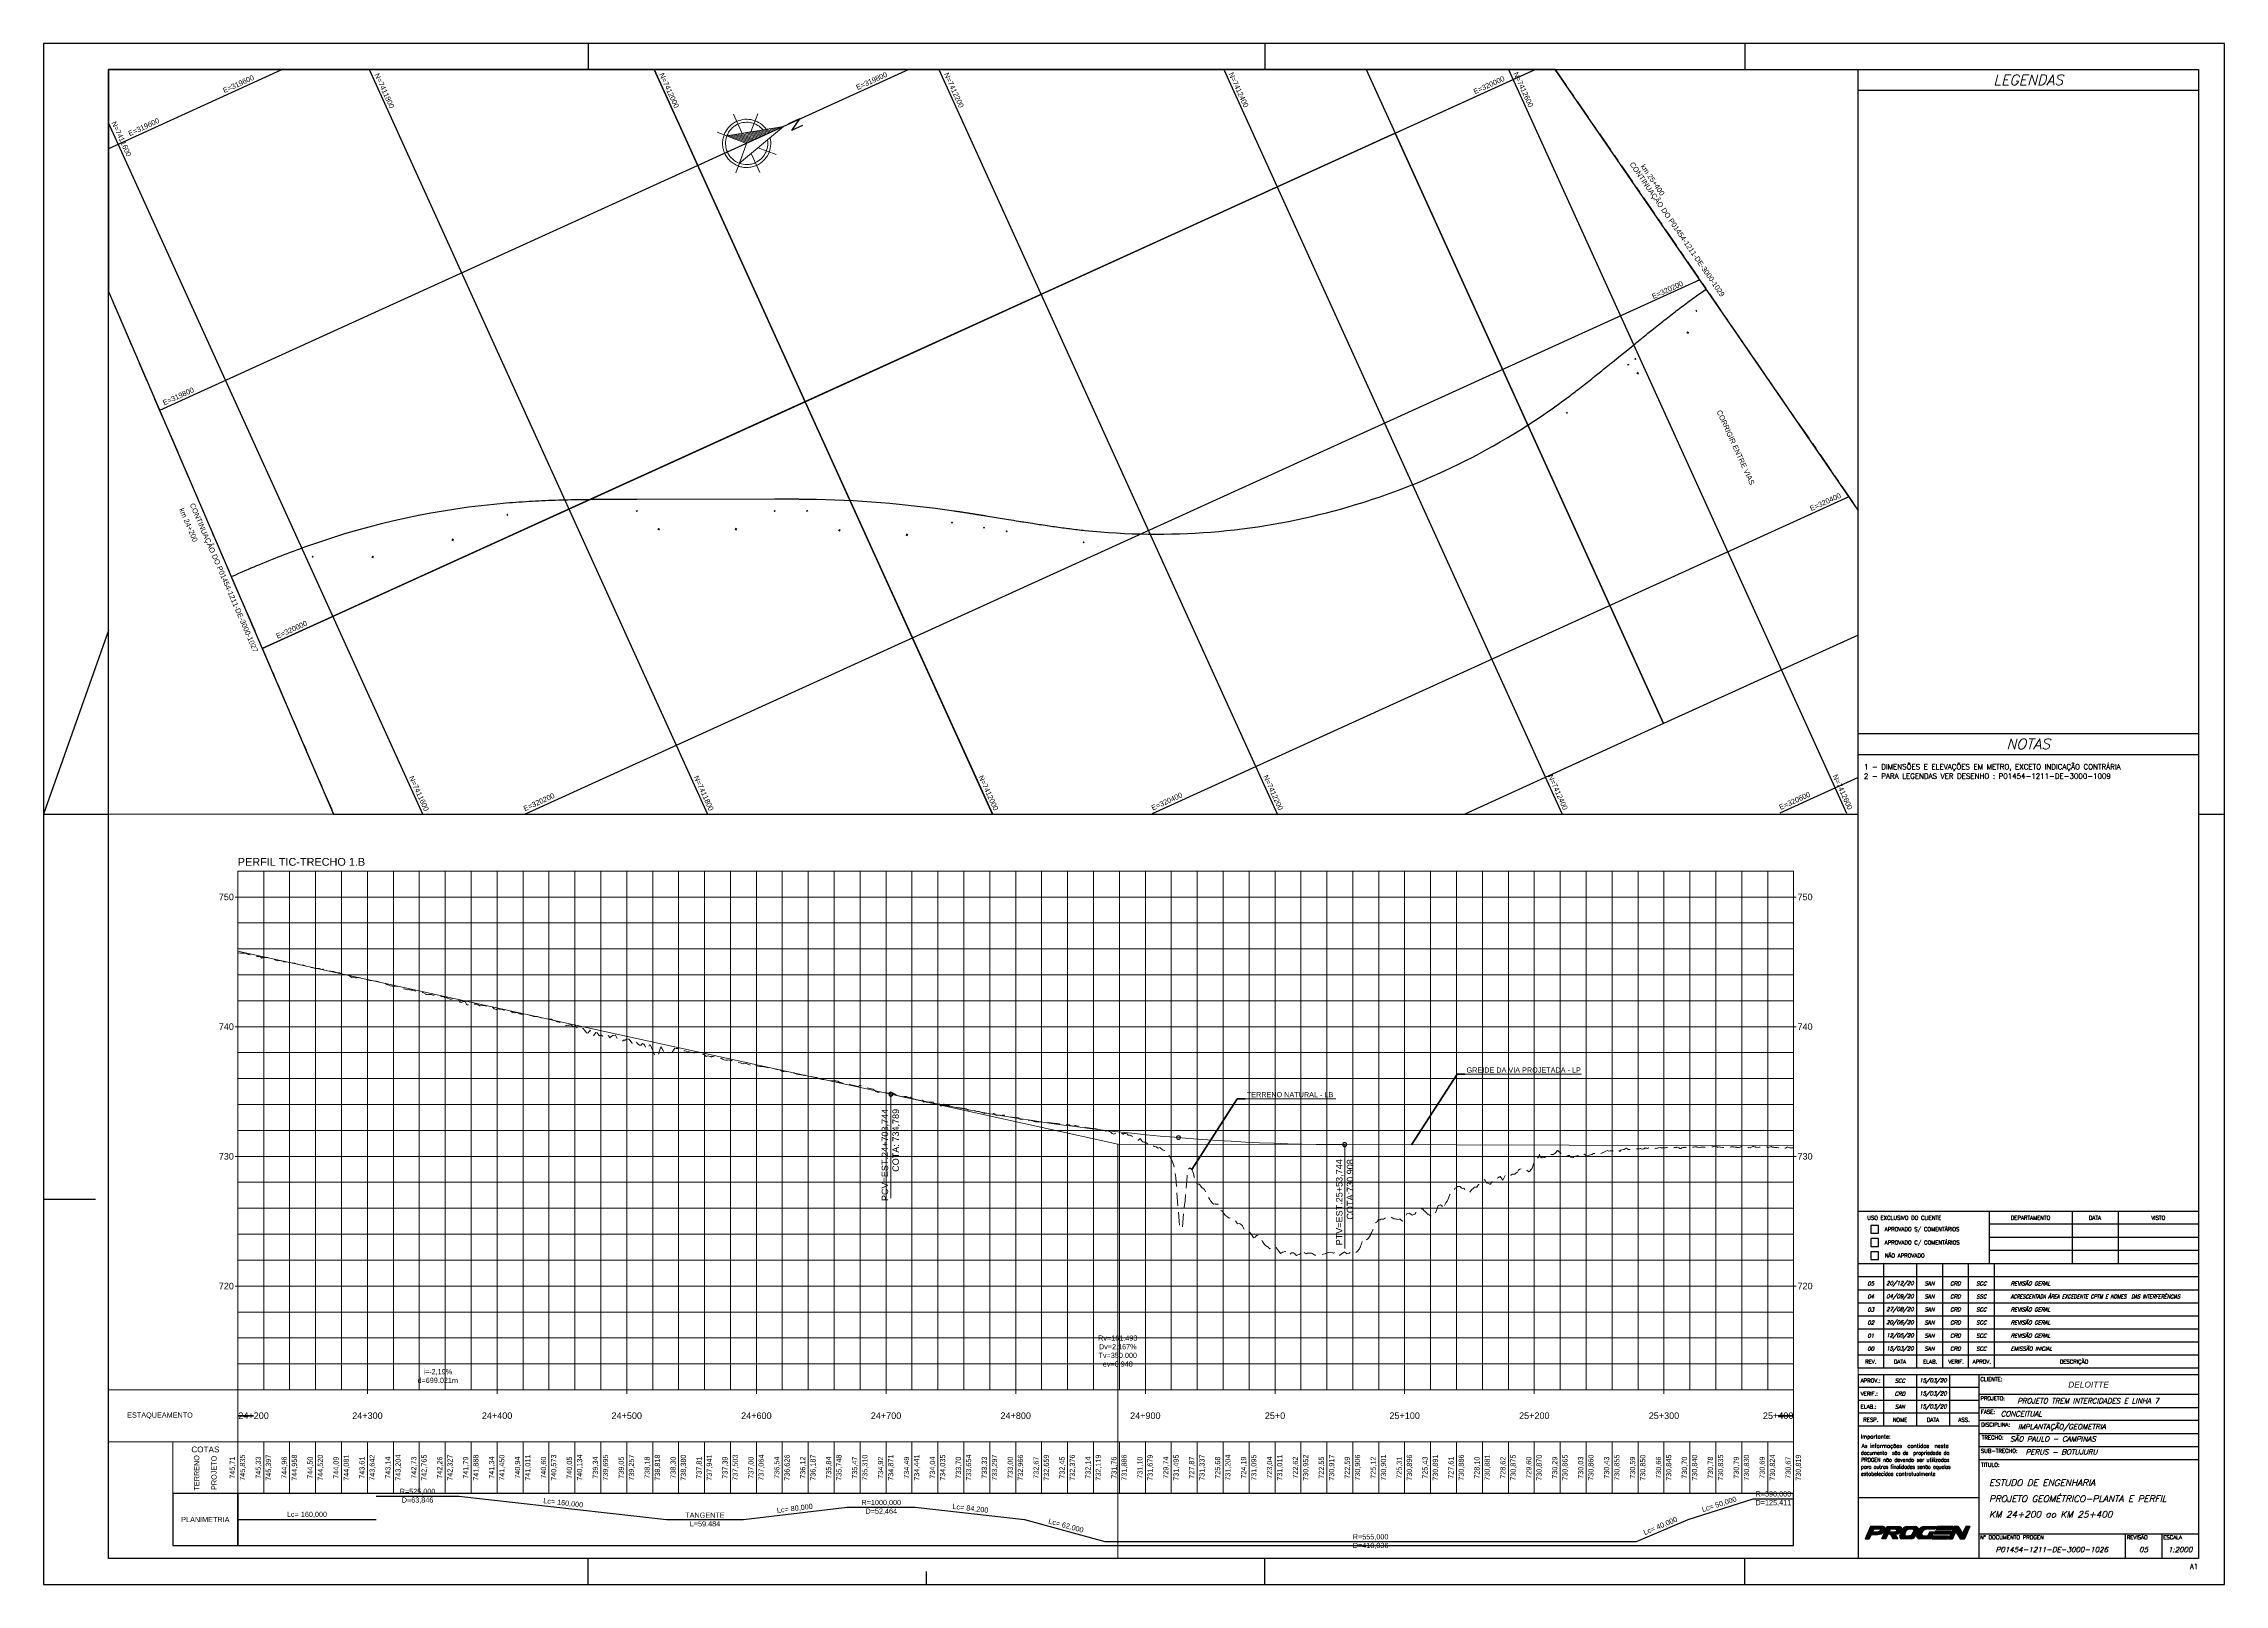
# Paper-space layout 'P01454-1211-DE-3000-1028' of a CAD drawing. Header units: metres, sheet in millimetres. Extents: x 0 to 841, y 0 to 594.
# The model-space entities are those that its viewports show. They can reach past a viewport. Long polylines and large blocks are cut down to what shows.
import ezdxf
from ezdxf.enums import TextEntityAlignment as Align

# ---------------------------------------------------------------- set-up
doc = ezdxf.new("R2010")
doc.units = ezdxf.units.M
doc.header["$LTSCALE"] = 10
doc.header["$PDMODE"] = 3
doc.header["$PDSIZE"] = 0.5
doc.linetypes.add('CENTER', pattern=[1.5, 0.75, -0.25, 0.25, -0.25])
doc.linetypes.add('HIDDEN', pattern=[0.375, 0.25, -0.125])
for name, color, linetype, lineweight in [('_AUX-OBSERVAÇÕES', 255, 'Continuous', 0), ('A-NORTE', 2, 'Continuous', 9), ('C-ROAD-STAN', 11, 'Continuous', 0), ('F-VT-CAIXA', 4, 'Continuous', 0), ('F-VT-COTAS', 2, 'Continuous', 0), ('F-VT-ESTACA', 4, 'Continuous', 0), ('F-VT-GREIDE', 6, 'Continuous', 0), ('F-VT-MALHA', 8, 'Continuous', 0), ('F-VT-MALHA-MJR', 8, 'Continuous', 0), ('F-VT-NOTAVEL', 2, 'Continuous', 0), ('F-VT-PLANIMETRIA', 3, 'Continuous', 0), ('F-VT-REGUA', 4, 'Continuous', 0), ('F-VT-TERRENO', 90, 'HIDDEN', 0), ('F-VT-TITULO', 4, 'Continuous', 0), ('U-HZ-EIXO L7-V2', 220, 'L7-V2_LINE', 30)]:
    doc.layers.add(name, color=color, linetype=linetype, lineweight=lineweight)
for name, color, linetype in [('A-ARTICULAÇÃO', 255, 'Continuous'), ('A-IMAGENS', 255, 'Continuous'), ('A-MALHA PAR', 8, 'Continuous'), ('A-MALHA ÍMPAR', 8, 'Continuous'), ('D-FORMATO', 1, 'Continuous'), ('DESOCUPAÇÃO', 4, 'Continuous'), ('LOGO_PROGEN', 156, 'Continuous'), ('U-VT-PERFIL', 4, 'Continuous')]:
    doc.layers.add(name, color=color, linetype=linetype)
doc.layers.add('A-MODELAGEM_FEATURE LINE', color=255, linetype='Continuous', plot=False)
doc.styles.add('Arial', font='arial.ttf')
doc.styles.add('DIM', font='arial.ttf', dxfattribs={"width": 0.8})
doc.styles.add('R200', font='simplex.shx', dxfattribs={"height": 5})
doc.styles.add('R80', font='arial.ttf')
doc.styles.add('ROMANS', font='romans.shx', dxfattribs={"height": 4})
doc.styles.get("Standard").update_dxf_attribs({"font": 'arial.ttf'})
doc.linetypes.add('L7-V2_LINE', pattern='A,3.5,-0.25,["L7-V2",Standard,S=0.175,R=0,X=-0.05,Y=-0.1],-0.75', length=4.5)
doc.dimstyles.new('U-1_2000', dxfattribs={"dimscale": 2, "dimtxt": 1.5, "dimasz": 0.75, "dimexe": 0.75, "dimexo": 0.75, "dimgap": 0.25, "dimtad": 1, "dimzin": 4, "dimtxsty": 'DIM', "dimblk": 'ARCHTICK', "dimcen": 0.7, "dimdle": 0.75, "dimclrd": 256, "dimclre": 256, "dimclrt": 256, "dimaunit": 1, "dimadec": 3, "dimazin": 2, "dimtfac": 1, "dimtofl": 0, "dimtmove": 0, "dimatfit": 3, "dimldrblk": 'CLOSEDBLANK', "dimfxl": 0, "dimtolj": 1, "dimtzin": 0, "dimlwd": -1, "dimlwe": -1, "dimarcsym": 0})
picture_1 = doc.add_image_def('image52.jpg', size_in_pixel=(5000, 5000))
picture_2 = doc.add_image_def('image53.jpg', size_in_pixel=(5000, 5000))
picture_3 = doc.add_image_def('image54.jpg', size_in_pixel=(5000, 5000))
picture_4 = doc.add_image_def('image55.jpg', size_in_pixel=(5000, 5000))
picture_5 = doc.add_image_def('image56.jpg', size_in_pixel=(5000, 5000))
picture_6 = doc.add_image_def('image67.jpg', size_in_pixel=(5000, 5000))
picture_7 = doc.add_image_def('image72.jpg', size_in_pixel=(5000, 5000))

# ---------------------------------------------------------------- blocks, each defined once
blk = doc.blocks.new('*U24')
at = {"layer": 'LOGO_PROGEN', "linetype": 'Continuous'}
for p, q in [((10.23, 11.12), (9.45, 9.41)), ((10.52, 11.75), (10.23, 11.12)), ((10.68, 12.11), (10.52, 11.75)), ((11.12, 13.07), (10.68, 12.11)), ((11.79, 11.12), (11.02, 9.41)), ((11.19, 13.23), (11.12, 13.07)), ((11.48, 13.85), (11.19, 13.23)), ((11.59, 14.11), (11.48, 13.85)), ((12.74, 13.07), (12.3, 12.11)), ((12.82, 11.12), (13.86, 9.41)), ((14.53, 11.12), (15.67, 9.41)), ((14.79, 13.07), (15.13, 12.93)), ((15.13, 12.25), (14.79, 12.11)), ((16.55, 11.75), (15.05, 11.12)), ((15.13, 12.93), (15.27, 12.59)), ((15.27, 12.59), (15.13, 12.25)), ((16.25, 14.11), (16.89, 13.85)), ((16.7, 12.11), (16.55, 11.75)), ((16.76, 12.25), (16.7, 12.11)), ((16.91, 12.59), (16.76, 12.25)), ((16.89, 13.85), (17.2, 13.23)), ((17.06, 12.93), (16.91, 12.59)), ((17.13, 13.07), (17.06, 12.93)), ((17.2, 13.23), (17.13, 13.07))]:
    blk.add_line(p, q, dxfattribs=at)
for points in [[(10.23, 11.12), (9.45, 9.41), (11.02, 9.41)], [(10.52, 11.75), (10.23, 11.12), (15.05, 11.12)], [(10.68, 12.11), (10.52, 11.75), (16.55, 11.75)], [(11.12, 13.07), (10.68, 12.11), (12.3, 12.11)], [(11.19, 13.23), (11.12, 13.07), (17.13, 13.07)], [(11.48, 13.85), (11.19, 13.23), (17.2, 13.23)], [(11.59, 14.11), (11.48, 13.85), (16.89, 13.85)], [(12.82, 11.12), (13.86, 9.41), (15.67, 9.41)], [(14.79, 13.07), (15.13, 12.93), (17.06, 12.93)], [(15.13, 12.25), (14.79, 12.11), (16.7, 12.11)], [(15.13, 12.93), (15.27, 12.59), (16.91, 12.59)], [(15.27, 12.59), (15.13, 12.25), (16.76, 12.25)]]:
    blk.add_solid(points, dxfattribs=at)
at = {"layer": 'LOGO_PROGEN', "linetype": 'Continuous', "extrusion": (0, 0, -1)}
for points in [[(-10.23, 11.12), (-11.79, 11.12), (-11.02, 9.41)], [(-10.52, 11.75), (-16.55, 11.75), (-15.05, 11.12)], [(-10.68, 12.11), (-16.7, 12.11), (-16.55, 11.75)], [(-11.12, 13.07), (-12.74, 13.07), (-12.3, 12.11)], [(-11.19, 13.23), (-17.2, 13.23), (-17.13, 13.07)], [(-11.48, 13.85), (-16.89, 13.85), (-17.2, 13.23)], [(-11.59, 14.11), (-16.25, 14.11), (-16.89, 13.85)], [(-12.82, 11.12), (-14.53, 11.12), (-15.67, 9.41)], [(-14.79, 13.07), (-17.13, 13.07), (-17.06, 12.93)], [(-15.13, 12.93), (-17.06, 12.93), (-16.91, 12.59)], [(-15.13, 12.25), (-16.76, 12.25), (-16.7, 12.11)], [(-15.27, 12.59), (-16.91, 12.59), (-16.76, 12.25)]]:
    blk.add_solid(points, dxfattribs=at)
blk = doc.blocks.new('*U25')
at = {"color": 142, "linetype": 'Continuous'}
for p, q in [((30.98, 14.11), (30.51, 13.1)), ((36.94, 14.11), (36.48, 13.1))]:
    blk.add_line(p, q, dxfattribs=at)
blk.add_solid([(30.98, 14.11), (30.51, 13.1), (36.48, 13.1)], dxfattribs=at)
at = {"color": 142, "linetype": 'Continuous', "extrusion": (0, 0, -1)}
blk.add_solid([(-30.98, 14.11), (-36.94, 14.11), (-36.48, 13.1)], dxfattribs=at)
blk = doc.blocks.new('*U26')
at = {"color": 142, "linetype": 'Continuous'}
for p, q in [((29.28, 10.45), (28.8, 9.41)), ((30.13, 12.29), (29.67, 11.28)), ((35.25, 10.45), (34.77, 9.41)), ((36.1, 12.29), (35.63, 11.28))]:
    blk.add_line(p, q, dxfattribs=at)
for points in [[(29.28, 10.45), (28.8, 9.41), (34.77, 9.41)], [(30.13, 12.29), (29.67, 11.28), (35.63, 11.28)]]:
    blk.add_solid(points, dxfattribs=at)
at = {"color": 142, "linetype": 'Continuous', "extrusion": (0, 0, -1)}
for points in [[(-29.28, 10.45), (-35.25, 10.45), (-34.77, 9.41)], [(-30.13, 12.29), (-36.1, 12.29), (-35.63, 11.28)]]:
    blk.add_solid(points, dxfattribs=at)
blk = doc.blocks.new('*U27')
at = {"layer": 'LOGO_PROGEN', "linetype": 'Continuous'}
for p, q in [((36.13, 11.46), (35.17, 9.41)), ((36.42, 12.09), (36.13, 11.46)), ((37.35, 14.11), (36.42, 12.09)), ((37.7, 11.46), (36.77, 9.41)), ((38.38, 11.46), (39.69, 9.41)), ((38.99, 14.11), (40.25, 12.09)), ((41.86, 14.11), (40.93, 12.09)), ((42.28, 11.46), (41.35, 9.41)), ((42.56, 12.09), (42.28, 11.46)), ((43.47, 14.11), (42.56, 12.09))]:
    blk.add_line(p, q, dxfattribs=at)
for points in [[(36.13, 11.46), (35.17, 9.41), (36.77, 9.41)], [(36.42, 12.09), (36.13, 11.46), (37.7, 11.46)], [(37.35, 14.11), (36.42, 12.09), (40.25, 12.09)], [(37.99, 12.09), (38.38, 11.46), (40.65, 11.46)], [(38.38, 11.46), (39.69, 9.41), (41.35, 9.41)], [(40.93, 12.09), (40.65, 11.46), (42.28, 11.46)], [(41.86, 14.11), (40.93, 12.09), (42.56, 12.09)]]:
    blk.add_solid(points, dxfattribs=at)
at = {"layer": 'LOGO_PROGEN', "linetype": 'Continuous', "extrusion": (0, 0, -1)}
for points in [[(-36.13, 11.46), (-37.7, 11.46), (-36.77, 9.41)], [(-36.42, 12.09), (-37.99, 12.09), (-37.7, 11.46)], [(-37.35, 14.11), (-38.99, 14.11), (-40.25, 12.09)], [(-37.99, 12.09), (-40.25, 12.09), (-40.65, 11.46)], [(-38.38, 11.46), (-42.28, 11.46), (-41.35, 9.41)], [(-40.93, 12.09), (-42.56, 12.09), (-42.28, 11.46)], [(-41.86, 14.11), (-43.47, 14.11), (-42.56, 12.09)]]:
    blk.add_solid(points, dxfattribs=at)
blk = doc.blocks.new('*U28')
at = {"layer": 'LOGO_PROGEN', "linetype": 'Continuous'}
for p, q in [((22.98, 10.51), (22.96, 10.27)), ((22.96, 10.27), (23.37, 9.65)), ((23.01, 10.82), (22.98, 10.51)), ((23.02, 11.01), (23.01, 10.82)), ((23.24, 11.49), (23.02, 11.01)), ((23.37, 11.77), (23.24, 11.49)), ((23.77, 12.62), (23.37, 11.77)), ((23.37, 9.65), (24.07, 9.41)), ((23.89, 12.89), (23.77, 12.62)), ((24.03, 13.05), (23.89, 12.89)), ((24.6, 13.73), (24.03, 13.05)), ((24.03, 13.05), (24.03, 13.05)), ((25.62, 14.11), (24.6, 13.73)), ((24.89, 11.77), (24.82, 11.49)), ((24.82, 11.49), (24.9, 11.01)), ((25.46, 12.62), (24.89, 11.77)), ((24.9, 11.01), (24.93, 10.82)), ((24.93, 10.82), (25.53, 10.51)), ((26.05, 12.89), (25.46, 12.62)), ((26.39, 13.05), (26.05, 12.89)), ((30.08, 13.05), (26.39, 13.05)), ((28, 12.03), (27.31, 10.51)), ((28.5, 9.65), (28.39, 9.41)), ((28.79, 10.27), (28.5, 9.65)), ((28.9, 10.51), (28.79, 10.27)), ((29.61, 12.03), (28.9, 10.51)), ((30.39, 13.73), (30.08, 13.05)), ((30.57, 14.11), (30.39, 13.73))]:
    blk.add_line(p, q, dxfattribs=at)
for points in [[(22.98, 10.51), (22.96, 10.27), (28.79, 10.27)], [(22.96, 10.27), (23.37, 9.65), (28.5, 9.65)], [(23.01, 10.82), (22.98, 10.51), (25.53, 10.51)], [(23.02, 11.01), (23.01, 10.82), (24.93, 10.82)], [(23.24, 11.49), (23.02, 11.01), (24.9, 11.01)], [(23.37, 11.77), (23.24, 11.49), (24.82, 11.49)], [(23.77, 12.62), (23.37, 11.77), (24.89, 11.77)], [(23.37, 9.65), (24.07, 9.41), (28.39, 9.41)], [(23.89, 12.89), (23.77, 12.62), (25.46, 12.62)], [(24.03, 13.05), (23.89, 12.89), (26.05, 12.89)], [(24.6, 13.73), (24.03, 13.05), (30.08, 13.05)], [(24.03, 13.05), (24.03, 13.05), (26.39, 13.05)], [(25.62, 14.11), (24.6, 13.73), (30.39, 13.73)], [(28, 12.03), (27.31, 10.51), (28.9, 10.51)]]:
    blk.add_solid(points, dxfattribs=at)
at = {"layer": 'LOGO_PROGEN', "linetype": 'Continuous', "extrusion": (0, 0, -1)}
for points in [[(-22.96, 10.27), (-28.79, 10.27), (-28.5, 9.65)], [(-22.98, 10.51), (-28.9, 10.51), (-28.79, 10.27)], [(-23.01, 10.82), (-24.93, 10.82), (-25.53, 10.51)], [(-23.02, 11.01), (-24.9, 11.01), (-24.93, 10.82)], [(-23.24, 11.49), (-24.82, 11.49), (-24.9, 11.01)], [(-23.37, 11.77), (-24.89, 11.77), (-24.82, 11.49)], [(-23.37, 9.65), (-28.5, 9.65), (-28.39, 9.41)], [(-23.77, 12.62), (-25.46, 12.62), (-24.89, 11.77)], [(-23.89, 12.89), (-26.05, 12.89), (-25.46, 12.62)], [(-24.03, 13.05), (-30.08, 13.05), (-26.39, 13.05)], [(-24.03, 13.05), (-26.39, 13.05), (-26.05, 12.89)], [(-24.6, 13.73), (-30.39, 13.73), (-30.08, 13.05)], [(-25.62, 14.11), (-30.57, 14.11), (-30.39, 13.73)], [(-28, 12.03), (-29.61, 12.03), (-28.9, 10.51)]]:
    blk.add_solid(points, dxfattribs=at)
blk = doc.blocks.new('*U29')
at = {"layer": 'LOGO_PROGEN', "linetype": 'Continuous'}
for p, q in [((16.51, 10.47), (16.45, 9.96)), ((16.45, 9.96), (16.63, 9.69)), ((16.52, 10.48), (16.51, 10.47)), ((16.67, 10.8), (16.52, 10.48)), ((16.63, 9.69), (16.74, 9.53)), ((16.9, 11.31), (16.67, 10.8)), ((16.74, 9.53), (17.24, 9.41)), ((17.49, 12.56), (16.9, 11.31)), ((17.66, 12.94), (17.49, 12.56)), ((17.72, 13.07), (17.66, 12.94)), ((17.84, 13.33), (17.72, 13.07)), ((17.89, 13.45), (17.84, 13.33)), ((18.4, 13.9), (17.89, 13.45)), ((18.93, 12.56), (18.32, 11.31)), ((18.32, 11.31), (18.32, 10.8)), ((18.32, 10.8), (18.71, 10.48)), ((18.41, 13.9), (18.4, 13.9)), ((19.07, 14.11), (18.41, 13.9)), ((19.38, 12.94), (18.93, 12.56)), ((19.95, 13.07), (19.38, 12.94)), ((20.19, 10.48), (20.18, 10.48)), ((20.78, 10.66), (20.19, 10.48)), ((21.18, 11.13), (20.78, 10.66)), ((21.21, 9.53), (20.78, 9.41)), ((21.79, 12.46), (21.18, 11.13)), ((21.75, 9.69), (21.21, 9.53)), ((21.45, 13.07), (21.78, 12.85)), ((21.96, 9.96), (21.75, 9.69)), ((21.78, 12.85), (21.79, 12.69)), ((21.79, 12.69), (21.79, 12.46)), ((22.36, 10.47), (21.96, 9.96)), ((22.37, 10.48), (22.36, 10.47)), ((22.45, 10.66), (22.37, 10.48)), ((22.37, 10.48), (22.37, 10.48)), ((22.67, 11.13), (22.45, 10.66)), ((22.57, 14.11), (23.18, 13.9)), ((23.28, 12.46), (22.67, 11.13)), ((23.18, 13.9), (23.19, 13.9)), ((23.19, 13.9), (23.46, 13.45)), ((23.39, 12.69), (23.28, 12.46)), ((23.42, 12.85), (23.39, 12.69)), ((23.47, 13.07), (23.42, 12.85)), ((23.46, 13.45), (23.52, 13.33)), ((23.52, 13.33), (23.47, 13.07))]:
    blk.add_line(p, q, dxfattribs=at)
for points in [[(16.51, 10.47), (16.45, 9.96), (21.96, 9.96)], [(16.45, 9.96), (16.63, 9.69), (21.75, 9.69)], [(16.52, 10.48), (16.51, 10.47), (22.36, 10.47)], [(16.67, 10.8), (16.52, 10.48), (18.71, 10.48)], [(16.63, 9.69), (16.74, 9.53), (21.21, 9.53)], [(16.9, 11.31), (16.67, 10.8), (18.32, 10.8)], [(16.74, 9.53), (17.24, 9.41), (20.78, 9.41)], [(17.49, 12.56), (16.9, 11.31), (18.32, 11.31)], [(17.66, 12.94), (17.49, 12.56), (18.93, 12.56)], [(17.72, 13.07), (17.66, 12.94), (19.38, 12.94)], [(17.84, 13.33), (17.72, 13.07), (23.47, 13.07)], [(17.89, 13.45), (17.84, 13.33), (23.52, 13.33)], [(18.4, 13.9), (17.89, 13.45), (23.46, 13.45)], [(18.41, 13.9), (18.4, 13.9), (23.19, 13.9)], [(19.07, 14.11), (18.41, 13.9), (23.18, 13.9)], [(20.19, 10.48), (20.18, 10.48), (22.37, 10.48)], [(20.78, 10.66), (20.19, 10.48), (22.37, 10.48)], [(21.18, 11.13), (20.78, 10.66), (22.45, 10.66)], [(21.79, 12.46), (21.18, 11.13), (22.67, 11.13)], [(21.45, 13.07), (21.78, 12.85), (23.42, 12.85)], [(21.78, 12.85), (21.79, 12.69), (23.39, 12.69)], [(21.79, 12.69), (21.79, 12.46), (23.28, 12.46)]]:
    blk.add_solid(points, dxfattribs=at)
at = {"layer": 'LOGO_PROGEN', "linetype": 'Continuous', "extrusion": (0, 0, -1)}
for points in [[(-16.45, 9.96), (-21.96, 9.96), (-21.75, 9.69)], [(-16.51, 10.47), (-22.36, 10.47), (-21.96, 9.96)], [(-16.52, 10.48), (-22.37, 10.48), (-22.36, 10.47)], [(-16.63, 9.69), (-21.75, 9.69), (-21.21, 9.53)], [(-16.67, 10.8), (-18.32, 10.8), (-18.71, 10.48)], [(-16.74, 9.53), (-21.21, 9.53), (-20.78, 9.41)], [(-16.9, 11.31), (-18.32, 11.31), (-18.32, 10.8)], [(-17.49, 12.56), (-18.93, 12.56), (-18.32, 11.31)], [(-17.66, 12.94), (-19.38, 12.94), (-18.93, 12.56)], [(-17.72, 13.07), (-19.95, 13.07), (-19.38, 12.94)], [(-17.84, 13.33), (-23.52, 13.33), (-23.47, 13.07)], [(-17.89, 13.45), (-23.46, 13.45), (-23.52, 13.33)], [(-18.4, 13.9), (-23.19, 13.9), (-23.46, 13.45)], [(-18.41, 13.9), (-23.18, 13.9), (-23.19, 13.9)], [(-19.07, 14.11), (-22.57, 14.11), (-23.18, 13.9)], [(-20.19, 10.48), (-22.37, 10.48), (-22.37, 10.48)], [(-20.78, 10.66), (-22.45, 10.66), (-22.37, 10.48)], [(-21.18, 11.13), (-22.67, 11.13), (-22.45, 10.66)], [(-21.45, 13.07), (-23.47, 13.07), (-23.42, 12.85)], [(-21.78, 12.85), (-23.42, 12.85), (-23.39, 12.69)], [(-21.79, 12.69), (-23.39, 12.69), (-23.28, 12.46)], [(-21.79, 12.46), (-23.28, 12.46), (-22.67, 11.13)]]:
    blk.add_solid(points, dxfattribs=at)
blk = doc.blocks.new('*U30')
at = {"layer": 'LOGO_PROGEN', "linetype": 'Continuous'}
for p, q in [((3.8, 11.08), (3.03, 9.41)), ((3.92, 11.33), (3.8, 11.08)), ((4.27, 12.1), (3.92, 11.33)), ((4.74, 13.1), (4.27, 12.1)), ((5.37, 11.08), (4.62, 9.41)), ((4.93, 13.51), (4.74, 13.1)), ((5.12, 13.94), (4.93, 13.51)), ((5.2, 14.11), (5.12, 13.94)), ((6.37, 13.1), (5.87, 12.1)), ((9.26, 11.33), (8.01, 11.08)), ((8.13, 12.12), (8.03, 12.1)), ((8.61, 12.23), (8.13, 12.12)), ((9.09, 12.6), (8.61, 12.23)), ((8.84, 13.1), (9.04, 13.03)), ((9.04, 13.03), (9.05, 13.03)), ((9.05, 13.03), (9.16, 12.82)), ((9.16, 12.82), (9.09, 12.6)), ((10.23, 12.1), (9.26, 11.33)), ((10.06, 14.11), (10.52, 13.94)), ((10.26, 12.12), (10.23, 12.1)), ((10.31, 12.23), (10.26, 12.12)), ((10.49, 12.6), (10.31, 12.23)), ((10.59, 12.82), (10.49, 12.6)), ((10.52, 13.94), (10.77, 13.51)), ((10.68, 13.03), (10.59, 12.82)), ((10.7, 13.1), (10.68, 13.03)), ((10.68, 13.03), (10.68, 13.03)), ((10.77, 13.51), (10.7, 13.1))]:
    blk.add_line(p, q, dxfattribs=at)
for points in [[(3.8, 11.08), (3.03, 9.41), (4.62, 9.41)], [(3.92, 11.33), (3.8, 11.08), (8.01, 11.08)], [(4.27, 12.1), (3.92, 11.33), (9.26, 11.33)], [(4.74, 13.1), (4.27, 12.1), (5.87, 12.1)], [(4.93, 13.51), (4.74, 13.1), (10.7, 13.1)], [(5.12, 13.94), (4.93, 13.51), (10.77, 13.51)], [(5.2, 14.11), (5.12, 13.94), (10.52, 13.94)], [(8.13, 12.12), (8.03, 12.1), (10.23, 12.1)], [(8.61, 12.23), (8.13, 12.12), (10.26, 12.12)], [(9.09, 12.6), (8.61, 12.23), (10.31, 12.23)], [(8.84, 13.1), (9.04, 13.03), (10.68, 13.03)], [(9.04, 13.03), (9.05, 13.03), (10.68, 13.03)], [(9.05, 13.03), (9.16, 12.82), (10.59, 12.82)], [(9.16, 12.82), (9.09, 12.6), (10.49, 12.6)]]:
    blk.add_solid(points, dxfattribs=at)
at = {"layer": 'LOGO_PROGEN', "linetype": 'Continuous', "extrusion": (0, 0, -1)}
for points in [[(-3.8, 11.08), (-5.37, 11.08), (-4.62, 9.41)], [(-3.92, 11.33), (-9.26, 11.33), (-8.01, 11.08)], [(-4.27, 12.1), (-10.23, 12.1), (-9.26, 11.33)], [(-4.74, 13.1), (-6.37, 13.1), (-5.87, 12.1)], [(-4.93, 13.51), (-10.77, 13.51), (-10.7, 13.1)], [(-5.12, 13.94), (-10.52, 13.94), (-10.77, 13.51)], [(-5.2, 14.11), (-10.06, 14.11), (-10.52, 13.94)], [(-8.13, 12.12), (-10.26, 12.12), (-10.23, 12.1)], [(-8.61, 12.23), (-10.31, 12.23), (-10.26, 12.12)], [(-8.84, 13.1), (-10.7, 13.1), (-10.68, 13.03)], [(-9.04, 13.03), (-10.68, 13.03), (-10.68, 13.03)], [(-9.05, 13.03), (-10.68, 13.03), (-10.59, 12.82)], [(-9.09, 12.6), (-10.49, 12.6), (-10.31, 12.23)], [(-9.16, 12.82), (-10.59, 12.82), (-10.49, 12.6)]]:
    blk.add_solid(points, dxfattribs=at)
blk = doc.blocks.new('NOVO_LOGO_PROGEN')
at = {"color": 142}
for points in [[(29.28, 10.45), (28.8, 9.41), (34.77, 9.41), (35.25, 10.45), (29.28, 10.45)], [(30.13, 12.29), (29.67, 11.28), (35.63, 11.28), (36.1, 12.29), (30.13, 12.29)], [(30.98, 14.11), (30.51, 13.1), (36.48, 13.1), (36.94, 14.11), (30.98, 14.11)]]:
    blk.add_lwpolyline(points, close=True, dxfattribs=at)
at = {"layer": 'LOGO_PROGEN'}
for p, q in [((9.45, 9.41), (11.59, 14.11)), ((11.02, 9.41), (9.45, 9.41)), ((11.79, 11.12), (11.02, 9.41)), ((11.59, 14.11), (16.25, 14.11)), ((12.82, 11.12), (11.79, 11.12)), ((13.86, 9.41), (12.82, 11.12)), ((15.67, 9.41), (13.86, 9.41)), ((15.05, 11.12), (14.53, 11.12)), ((14.53, 11.12), (15.67, 9.41)), ((16.51, 10.47), (17.89, 13.45)), ((20.78, 9.41), (17.24, 9.41)), ((19.07, 14.11), (22.57, 14.11)), ((23.39, 12.69), (22.37, 10.48)), ((24.89, 11.77), (24.82, 11.49))]:
    blk.add_line(p, q, dxfattribs=at)
for points in [[(10.68, 13.03, 0.577661), (10.06, 14.11), (5.2, 14.11), (3.03, 9.41), (4.62, 9.41), (5.37, 11.08), (8.01, 11.08, 0.238769), (10.26, 12.12)], [(6.37, 13.1), (5.87, 12.1), (8.03, 12.1, 0.224102), (9.09, 12.6, 0.616344), (8.87, 13.1), (6.37, 13.1)], [(12.74, 13.07), (12.3, 12.11), (14.79, 12.11, 1), (14.79, 13.07), (12.74, 13.07)]]:
    blk.add_lwpolyline(points, format="xyb", close=True, dxfattribs=at)
for points in [[(18.93, 12.56), (18.32, 11.31, 0.479008), (18.71, 10.48), (20.18, 10.48, 0.295146), (21.18, 11.13), (21.79, 12.46, 0.508319), (21.45, 13.07), (19.95, 13.07, 0.235925), (18.93, 12.56, 1.403299)], [(23.04, 11.05, 0.554169), (24.07, 9.41)], [(23.02, 11.01), (23.89, 12.89, -0.262138), (25.62, 14.11), (30.57, 14.11), (30.08, 13.05), (26.39, 13.05, 0.281062), (24.89, 11.77)], [(24.82, 11.49, 0.510846), (25.53, 10.51), (27.31, 10.51), (28, 12.03), (29.61, 12.03), (28.39, 9.41), (24.05, 9.41)]]:
    blk.add_lwpolyline(points, format="xyb", dxfattribs=at)
blk.add_lwpolyline([(37.35, 14.11), (35.17, 9.41), (36.77, 9.41), (37.99, 12.09), (39.69, 9.41), (41.35, 9.41), (43.47, 14.11), (41.86, 14.11), (40.65, 11.46), (38.99, 14.11), (37.35, 14.11)], close=True, dxfattribs=at)
for centre, radius, start, end in [((15.02, 13.3), 2.17, 270.59549, 358.36551), ((16.24, 13.15), 0.96, 5.24816, 89.25431), ((17.15, 10.12), 0.723, 151.60803, 276.70999), ((19.2, 12.51), 1.6, 94.5731, 144.1733), ((20.82, 11.06), 1.65, 268.60885, 339.66253), ((22.61, 13.18), 0.924, 327.55303, 92.40411)]:
    blk.add_arc(centre, radius, start, end, dxfattribs=at)
at = {"color": 142, "linetype": 'Continuous'}
for name in ['*U26', '*U25']:
    blk.add_blockref(name, (0, 0), dxfattribs=at)
at = {"layer": 'LOGO_PROGEN', "linetype": 'Continuous'}
for name in ['*U30', '*U24', '*U29', '*U28', '*U27']:
    blk.add_blockref(name, (0, 0), dxfattribs=at)
blk = doc.blocks.new('FORMATO_A1')
at = {"layer": 'D-FORMATO', "color": 1}
for p, q in [((0, 594), (-841, 594)), ((-841, 594), (-841, 0)), ((-631, 594), (-631, 584)), ((-370, 594), (-370, 584)), ((-185, 594), (-185, 584)), ((0, 0), (0, 594)), ((-816, 367.71), (-841, 297)), ((-841, 297), (-816, 297)), ((-10, 297), (0, 297)), ((-841, 148.5), (-821, 148.5)), ((-631, 0), (-631, 10)), ((-370, 0), (-370, 10)), ((-185, 0), (-185, 10)), ((-841, 0), (0, 0)), ((-500.5, 0), (-500.5, 5))]:
    blk.add_line(p, q, dxfattribs=at)
at = {"layer": 'D-FORMATO', "color": 6}
for p, q in [((-816, 584), (-10, 584)), ((-816, 10), (-816, 584)), ((-10, 584), (-10, 10)), ((-10, 10), (-816, 10))]:
    blk.add_line(p, q, dxfattribs=at)
at = {"layer": 'D-FORMATO', "color": 4}
for p, q in [((-141.25, 143.88), (-141.25, 584)), ((-141.25, 143.88), (-141.25, 584)), ((-141.25, 584), (-10, 584)), ((-141.25, 83.33), (-141.25, 143.88)), ((-141.25, 143.88), (-10, 143.88)), ((-90.75, 143.88), (-90.75, 123.58)), ((-10, 123.58), (-141.25, 123.58)), ((-10, 83.33), (-141.25, 83.33)), ((-10, 80.82), (-141.25, 80.82)), ((-141.25, 80.82), (-141.25, 10)), ((-94.75, 80.82), (-94.75, 10)), ((-94.75, 60.95), (-141.25, 60.95)), ((-141.25, 33.51), (-94.75, 33.51))]:
    blk.add_line(p, q, dxfattribs=at)
at = {"layer": 'D-FORMATO', "color": 3}
for p, q in [((-58.75, 143.88), (-58.75, 123.58)), ((-41, 143.88), (-41, 123.58)), ((-136.37, 138.4), (-136.37, 135.4)), ((-133.37, 138.4), (-136.37, 138.4)), ((-136.37, 135.4), (-133.37, 135.4)), ((-133.37, 135.4), (-133.37, 138.4)), ((-10, 138.81), (-90.75, 138.81)), ((-133.37, 133.32), (-136.37, 133.32)), ((-136.37, 133.32), (-136.37, 130.32)), ((-136.37, 130.32), (-133.37, 130.32)), ((-133.37, 128.25), (-136.37, 128.25)), ((-136.37, 128.25), (-136.37, 125.25)), ((-133.37, 130.32), (-133.37, 133.32)), ((-133.37, 125.25), (-133.37, 128.25)), ((-136.37, 125.25), (-133.37, 125.25)), ((-131.5, 123.58), (-131.5, 83.33)), ((-118.75, 123.58), (-118.75, 83.33)), ((-108.75, 123.58), (-108.75, 83.33)), ((-98.75, 123.58), (-98.75, 83.33)), ((-88.75, 123.58), (-88.75, 83.33)), ((-10, 88.36), (-141.25, 88.36)), ((-131.5, 80.82), (-131.5, 60.95)), ((-118.75, 80.82), (-118.75, 60.95)), ((-106, 80.82), (-106, 60.95)), ((-10, 73.22), (-94.75, 73.22)), ((-94.75, 68.19), (-10, 68.19)), ((-94.75, 65.98), (-141.25, 65.98)), ((-10, 63.17), (-94.75, 63.17)), ((-94.75, 58.14), (-10, 58.14)), ((-94.75, 53.12), (-10, 53.12)), ((-94.75, 48.09), (-10, 48.09)), ((-94.75, 19.47), (-10, 19.47)), ((-38.26, 19.47), (-38.26, 10)), ((-24.13, 19.47), (-24.13, 10))]:
    blk.add_line(p, q, dxfattribs=at)
at = {"layer": 'D-FORMATO', "color": 9}
for p, q in [((-10, 133.73), (-90.75, 133.73)), ((-10, 128.66), (-90.75, 128.66)), ((-10, 118.51), (-141.25, 118.51)), ((-10, 113.48), (-141.25, 113.48)), ((-10, 108.46), (-141.25, 108.46)), ((-10, 103.43), (-141.25, 103.43)), ((-10, 98.41), (-141.25, 98.41)), ((-10, 93.38), (-141.25, 93.38)), ((-141.25, 76.03), (-94.75, 76.03)), ((-141.25, 71), (-94.75, 71))]:
    blk.add_line(p, q, dxfattribs=at)
blk.add_blockref('NOVO_LOGO_PROGEN', (-141.61, 8.18))
at = {"color": 2, "style": 'ROMANS'}
for s, p in [('2 - PARA LEGENDAS VER DESENHO : P01454-1211-DE-3000-1009', (-139.01, 310.61)), ('1 - DIMENSÕES E ELEVAÇÕES EM METRO, EXCETO INDICAÇÃO CONTRÁRIA', (-139.01, 314.21))]:
    blk.add_text(s, height=2, dxfattribs=at).set_placement(p)
at = {"layer": 'D-FORMATO', "color": 3, "style": 'ROMANS'}
blk.add_text('USO EXCLUSIVO DO CLIENTE', height=1.5, dxfattribs=at).set_placement((-123.45, 141.34), align=Align.MIDDLE_CENTER)
for s, p in [('APROVADO S/ COMENTÁRIOS', (-131.01, 136.9)), ('APROVADO C/ COMENTÁRIOS', (-131.01, 131.82)), ('NÃO APROVADO', (-131.01, 126.75))]:
    blk.add_text(s, height=1.5, dxfattribs=at).set_placement(p, align=Align.MIDDLE_LEFT)
at = {"layer": 'D-FORMATO', "color": 2, "style": 'ROMANS'}
for s, p in [('DEPARTAMENTO', (-74.75, 141.34)), ('DATA', (-49.88, 141.34)), ('VISTO', (-25.5, 141.34)), ('RESP.', (-136.37, 63.47)), ('NOME', (-125.12, 63.47)), ('DATA', (-112.37, 63.47)), ('ASS.', (-100.37, 63.47))]:
    blk.add_text(s, height=1.5, dxfattribs=at).set_placement(p, align=Align.MIDDLE_CENTER)
for s, p in [('APROV.:', (-140.27, 77.81)), ('CLIENTE:', (-94.11, 78.32)), ('VERIF.:', (-140.27, 72.78)), ('ELAB.:', (-140.27, 67.76)), ('PROJETO:', (-94.11, 70.96)), ('FASE:', (-93.91, 65.77)), ('DISCIPLINA:', (-93.8, 60.83)), ('Importante:', (-140.24, 56.25)), ('SUB-TRECHO:', (-93.91, 50.7)), ('TRECHO:', (-93.59, 55.87)), ('TITULO:', (-93.8, 45.36)), ('N%%D DOCUMENTO PROGEN', (-94.17, 17.4)), ('REVISÃO', (-37.68, 17.4)), ('ESCALA', (-23.55, 17.4))]:
    blk.add_text(s, height=1.5, dxfattribs=at).set_placement(p)
at = {"layer": 'D-FORMATO', "color": 9, "style": 'ROMANS'}
for s, width, p in [('documento  são de  propriedade da ', 0.91, (-140.16, 49.97)), ('estabelecidas contratualmente', 0.93, (-140.18, 41.89)), ('para outras finalidades senão aquelas ', 0.88, (-140.11, 44.58)), ('PROGEN não devendo ser utilizadas ', 0.93, (-140.11, 47.27))]:
    blk.add_text(s, height=1.5, dxfattribs=dict(at, width=width)).set_placement(p)
blk.add_text('As informações  contidas  neste ', height=1.5, dxfattribs=at).set_placement((-139.89, 52.66))
blk.add_text('A1', height=2, dxfattribs=at).set_placement((-10.06, 5.91), align=Align.RIGHT)
at = {"layer": 'D-FORMATO', "color": 0, "insert": (-52.37, 77.02), "char_height": 2.2917, "attachment_point": 5}
blk.add_mtext_dynamic_manual_height_columns('{\\f@Arial Unicode MS|b0|i1|c0|p34;\\C3;DELOITTE}', width=23.2193, gutter_width=111.92, heights=[3.12], dxfattribs=at)
at = {"layer": 'D-FORMATO', "color": 2, "style": 'ROMANS', "oblique": 15}
for p in [(-125.12, 78.54), (-112.37, 78.54), (-125.12, 73.52), (-125.12, 68.49), (-112.37, 73.52), (-112.37, 68.49)]:
    blk.add_attdef('XXX', text='', height=1.5, dxfattribs=at).set_placement(p, align=Align.MIDDLE)
blk = doc.blocks.new('PROGEN')
at = {"layer": 'D-FORMATO', "color": 3, "style": 'ROMANS', "oblique": 15}
for tag, p, height in [('PROJETO', (761.15, 69.74), 2), ('FASE', (754.77, 64.74), 2), ('DISCIPLINA', (761.35, 59.79), 2), ('TRECHO', (758.34, 55.06), 2), ('SUB-TRECHO', (764.34, 50.04), 2), ('TITULO_1', (750.25, 37.95), 2.5), ('TITULO_2', (750.25, 31.76), 2.5), ('TITULO_3', (750.25, 25.75), 2.5)]:
    blk.add_attdef(tag, p, '', height=height, dxfattribs=at)
for tag, p in [('NUMERO_PROGEN', (774.46, 13.4)), ('REV_PROGEN', (809.81, 13.4)), ('ESC', (823.94, 13.4))]:
    blk.add_attdef(tag, text='', height=2, dxfattribs=at).set_placement(p, align=Align.MIDDLE_CENTER)
blk = doc.blocks.new('BLOCO_REVISÃO')
at = {"layer": 'D-FORMATO', "color": 2, "style": 'ROMANS'}
for s, p in [('REV.', (4.88, 2.51)), ('DATA', (16.13, 2.51)), ('ELAB.', (27.76, 2.51)), ('VERIF.', (37.76, 2.51)), ('APROV.', (47.76, 2.51)), ('DESCRIÇÃO', (83.25, 2.51))]:
    blk.add_text(s, height=1.5, dxfattribs=at).set_placement(p, align=Align.MIDDLE_CENTER)
at = {"layer": 'D-FORMATO', "color": 2, "style": 'ROMANS', "oblique": 15}
for tag, p in [('X', (4.88, 37.74)), ('XX/XX/XX', (16.13, 37.69)), ('XX/XX/XX', (16.13, 32.66)), ('XXX', (27.5, 37.69)), ('XXX', (37.5, 37.69)), ('XXX', (47.5, 37.69)), ('X', (4.88, 32.66)), ('X', (4.88, 27.64)), ('XX/XX/XX', (16.13, 27.64)), ('XXX', (27.5, 32.66)), ('XXX', (27.5, 27.64)), ('XXX', (37.5, 32.66)), ('XXX', (37.5, 27.64)), ('XXX', (47.5, 32.66)), ('XXX', (47.5, 27.64)), ('X', (4.88, 22.61)), ('X', (4.88, 17.59)), ('XX/XX/XX', (16.13, 22.64)), ('XX/XX/XX', (16.13, 17.59)), ('XXX', (27.5, 22.64)), ('XXX', (27.5, 17.59)), ('XXX', (37.5, 22.64)), ('XXX', (37.5, 17.59)), ('XXX', (47.5, 22.64)), ('XXX', (47.5, 17.59)), ('X', (4.88, 12.56)), ('XX/XX/XX', (16.13, 12.56)), ('XX/XX/XX', (16.13, 7.54)), ('XXX', (27.5, 12.56)), ('XXX', (37.5, 12.56)), ('XXX', (47.5, 12.56)), ('X', (4.88, 7.54)), ('XXX', (27.5, 7.54)), ('XXX', (37.5, 7.54)), ('XXX', (47.5, 7.54))]:
    blk.add_attdef(tag, text='', height=1.5, dxfattribs=at).set_placement(p, align=Align.MIDDLE)
for p in [(58.82, 37.69), (58.82, 32.66), (58.82, 27.64), (58.82, 22.64), (58.82, 17.59), (58.82, 12.56), (58.82, 7.54)]:
    blk.add_attdef('XXXXX', text='', height=1.5, dxfattribs=at).set_placement(p, align=Align.MIDDLE_LEFT)
blk = doc.blocks.new('*X75')
at = {"color": 0}
for p, q in [((146.55, -412.41), (147.62, -411.35)), ((146.75, -411.68), (147.62, -410.82)), ((146.95, -410.95), (147.62, -410.29)), ((147.15, -410.22), (147.62, -409.76)), ((147.35, -409.49), (147.62, -409.23)), ((147.55, -408.76), (147.62, -408.7)), ((143.76, -422.63), (147.62, -418.77)), ((143.96, -421.9), (147.62, -418.24)), ((144.16, -421.17), (147.62, -417.71)), ((144.36, -420.44), (147.62, -417.18)), ((144.56, -419.71), (147.62, -416.65)), ((144.76, -418.98), (147.62, -416.12)), ((144.96, -418.25), (147.62, -415.59)), ((145.16, -417.52), (147.62, -415.06)), ((145.36, -416.79), (147.62, -414.53)), ((145.56, -416.06), (147.62, -414)), ((145.76, -415.33), (147.62, -413.47)), ((145.96, -414.6), (147.62, -412.94)), ((146.16, -413.87), (147.62, -412.41)), ((146.36, -413.14), (147.62, -411.88)), ((142.76, -426.28), (147.62, -421.42)), ((142.96, -425.55), (147.62, -420.89)), ((143.16, -424.82), (147.62, -420.36)), ((143.36, -424.09), (147.62, -419.83)), ((143.56, -423.36), (147.62, -419.3))]:
    blk.add_line(p, q, dxfattribs=at)
blk = doc.blocks.new('NORTE')
at = {"layer": 'A-NORTE'}
for p, q in [((0, 72.7), (0, 35.2)), ((-6.7, 48.2), (-17.2, 58.7)), ((6.7, 48.2), (17.2, 58.7)), ((-8.5, 41.5), (-24.7, 41.5)), ((-6.7, 34.8), (-17.2, 24.4)), ((6.7, 34.8), (17.2, 24.4)), ((8.5, 41.5), (24.7, 41.5)), ((0, 28.7), (0, 0))]:
    blk.add_line(p, q, dxfattribs=at)
blk.add_lwpolyline([(-11.7, 30), (0, 72.7), (11.6, 30.1), (0, 41.5), (-11.7, 30)], dxfattribs=at)
for points in [[(-18.6, 41.5, 1), (18.6, 41.5, 0.359415), (3.5, 59.8, 1)], [(-3.5, 59.8, 0.359415), (-18.6, 41.5, 1)]]:
    blk.add_lwpolyline(points, format="xyb", dxfattribs=at)
for start, end in [(105.027, 180), (0, 74.973), (180, 0)]:
    blk.add_arc((0, 41.5), 16.3, start, end, dxfattribs=at)
at = {"layer": 'A-NORTE', "xscale": 2.329019315242768, "yscale": 2.329019315242768, "zscale": 2.329019315242768}
blk.add_blockref('*X75', (-343.8, 1024.1), dxfattribs=at)
at = {"layer": 'A-NORTE', "style": 'R200'}
blk.add_attdef('N', (-2, 77), '', height=9.44, dxfattribs=at)
blk = doc.blocks.new('*U192')
at = {"layer": 'U-HZ-EIXO L7-V2'}
blk.add_line((331849.8, 7420361.3), (331849.8, 7420361.3), dxfattribs=at)
blk.add_circle((331849.8, 7420361.3), 1.5, dxfattribs=at)
blk = doc.blocks.new('AeccTickCircle')
blk.add_circle((0, 0), 0.305)

msp = doc.modelspace()

# ---------------------------------------------------------------- linework, layer by layer
at = {"layer": 'A-MALHA PAR'}
for p, q in [((320000, 7413865.732), (320000, 7412631.67)), ((320200, 7413863.577), (320200, 7412667.141)), ((320400, 7413861.421), (320400, 7412702.612)), ((319887.609, 7412800), (320461.914, 7412800)), ((319800, 7411028.262), (319800, 7411544.148)), ((320000, 7410668.846), (320000, 7411540.191)), ((320200, 7411489.903), (320200, 7410402.909)), ((319600, 7411387.677), (319600, 7411458.752)), ((319593.143, 7411400), (320250.027, 7411400))]:
    msp.add_line(p, q, dxfattribs=at)
at = {"layer": 'A-MALHA ÍMPAR'}
for p, q in [((320400, 7412702.612), (320400, 7412112.126)), ((320200, 7412667.141), (320200, 7411671.111)), ((320000, 7412619.882), (320000, 7411540.191)), ((320600, 7412619.739), (320600, 7412553.141)), ((319990.983, 7412600), (320621.25, 7412600)), ((319900.284, 7412400), (320530.551, 7412400)), ((319809.584, 7412200), (320439.851, 7412200)), ((319800, 7412178.867), (319800, 7411544.148)), ((319718.884, 7412000), (320349.151, 7412000)), ((319628.184, 7411800), (320258.451, 7411800)), ((319600, 7411737.852), (319600, 7411591.451)), ((320167.751, 7411600), (319581.15, 7411600))]:
    msp.add_line(p, q, dxfattribs=at)
at = {"layer": 'A-MODELAGEM_FEATURE LINE'}
msp.add_lwpolyline([(319938.694, 7411309.898), (319939.294, 7411504.972, -0.00027788), (319939.342, 7411518.318, -0.00055545), (319939.378, 7411525.003, -0.00111132), (319939.474, 7411536.157, -0.00138837), (319939.596, 7411545.094, -0.0019438), (319939.814, 7411555.831, -0.00221959), (319940.083, 7411565.242, -0.00277206), (319940.491, 7411575.81, -0.00304472), (319940.975, 7411585.437, -0.0035888), (319941.641, 7411595.911, -0.00385478), (319942.407, 7411605.661, -0.06424591), (319975.585, 7411758.014, -0.00385478), (319978.942, 7411767.201, -0.0035888), (319982.692, 7411777.002, -0.00304472), (319986.255, 7411785.959, -0.00277206), (319990.278, 7411795.74, -0.00221959), (319993.946, 7411804.411, -0.0019438), (319998.212, 7411814.266, -0.00138837), (320001.818, 7411822.445, -0.00111132), (320006.368, 7411832.629, -0.00055545), (320009.115, 7411838.723, -0.00027788), (320014.621, 7411850.881), (320058.533, 7411947.711, -0.00004903), (320059.911, 7411950.749, -0.00009803), (320060.601, 7411952.269, -0.00019611), (320061.754, 7411954.805, -0.00024506), (320062.679, 7411956.835, -0.00034319), (320063.794, 7411959.272, -0.00039208), (320064.773, 7411961.406, -0.00049025), (320065.877, 7411963.801, -0.00053907), (320066.887, 7411965.979, -0.00063724), (320067.993, 7411968.35, -0.00068598), (320069.027, 7411970.552, -0.03301046), (320124.003, 7412069.658, -0.00068598), (320125.324, 7412071.701, -0.00063724), (320126.75, 7412073.894, -0.00053907), (320128.063, 7412075.904, -0.00049025), (320129.511, 7412078.109, -0.00039208), (320130.802, 7412080.069, -0.00034319), (320132.28, 7412082.304, -0.00024506), (320133.513, 7412084.164, -0.00019611), (320135.053, 7412086.484, -0.00009803), (320135.978, 7412087.875, -0.00004903), (320137.826, 7412090.652), (320147.592, 7412105.328, 0.00018563), (320152.017, 7412111.983, 0.00037147), (320154.221, 7412115.306, 0.00074256), (320157.878, 7412120.845, 0.00092866), (320160.783, 7412125.279, 0.0012992), (320164.24, 7412130.605, 0.00148534), (320167.234, 7412135.275, 0.00185459), (320170.552, 7412140.529, 0.00204018), (320173.528, 7412145.322, 0.00240652), (320176.714, 7412150.557, 0.00259047), (320179.622, 7412155.444, 0.18534785), (320241.934, 7412529.641, 0.00259047), (320240.767, 7412535.206, 0.00240652), (320239.449, 7412541.191, 0.00204018), (320238.187, 7412546.69, 0.00185459), (320236.75, 7412552.736, 0.00148534), (320235.431, 7412558.124, 0.0012992), (320233.887, 7412564.283, 0.00092866), (320232.575, 7412569.419, 0.00074256), (320230.911, 7412575.844, 0.00037147), (320229.902, 7412579.703, 0.00018563), (320227.873, 7412587.432), (320226.085, 7412594.229, -0.00017248), (320224.051, 7412601.975, -0.00034476), (320223.036, 7412605.856, -0.00068982), (320221.356, 7412612.335, -0.00086183), (320220.026, 7412617.531, -0.00120694), (320218.454, 7412623.782, -0.00137848), (320217.104, 7412629.268, -0.00172304), (320215.625, 7412635.443, -0.00189368), (320214.318, 7412641.078, -0.00223637), (320212.945, 7412647.231, -0.00240524), (320211.72, 7412652.969, -0.04664068), (320199.429, 7412761.972, -0.00240524), (320199.346, 7412767.839, -0.00223637), (320199.314, 7412774.143, -0.00189368), (320199.333, 7412779.927, -0.00172304), (320199.4, 7412786.276, -0.00137848), (320199.495, 7412791.925, -0.00120694), (320199.636, 7412798.37, -0.00086183), (320199.775, 7412803.732, -0.00068982), (320199.97, 7412810.422, -0.00034476), (320200.095, 7412814.432, -0.00017248), (320200.353, 7412822.435), (320217.756, 7413356.368, 0.00014662)], format="xyb", dxfattribs=at)
at = {"layer": 'C-ROAD-STAN', "color": 11, "linetype": 'Continuous', "lineweight": 40}
for p, q in [((320209.123, 7412821.979), (320210.074, 7412822.289)), ((320209.754, 7412821.659), (320209.443, 7412822.609)), ((320208.202, 7412761.993), (320209.153, 7412762.303)), ((320208.833, 7412761.673), (320208.522, 7412762.623)), ((320220.3, 7412654.701), (320221.251, 7412655.012)), ((320220.931, 7412654.381), (320220.62, 7412655.332)), ((320234.556, 7412596.427), (320235.506, 7412596.737)), ((320235.186, 7412596.107), (320234.876, 7412597.057)), ((320236.343, 7412589.629), (320237.294, 7412589.94)), ((320236.974, 7412589.309), (320236.663, 7412590.26)), ((320250.521, 7412531.337), (320251.472, 7412531.648)), ((320251.152, 7412531.017), (320250.841, 7412531.968)), ((320187.12, 7412150.6), (320188.071, 7412150.911)), ((320187.751, 7412150.28), (320187.44, 7412151.231)), ((320154.817, 7412100.048), (320155.768, 7412100.359)), ((320155.448, 7412099.728), (320155.137, 7412100.679)), ((320145.051, 7412085.372), (320146.002, 7412085.683)), ((320145.682, 7412085.052), (320145.371, 7412086.003)), ((320131.303, 7412064.492), (320132.254, 7412064.803)), ((320131.934, 7412064.172), (320131.623, 7412065.122)), ((320076.919, 7411966.452), (320077.869, 7411966.763)), ((320077.549, 7411966.133), (320077.239, 7411967.083)), ((320066.482, 7411943.735), (320067.433, 7411944.046)), ((320067.113, 7411943.415), (320066.802, 7411944.366)), ((320022.57, 7411846.905), (320023.52, 7411847.215)), ((320023.2, 7411846.585), (320022.89, 7411847.535)), ((319983.821, 7411754.75), (319984.772, 7411755.061)), ((319984.452, 7411754.43), (319984.141, 7411755.381)), ((319951.148, 7411604.71), (319952.098, 7411605.021)), ((319951.778, 7411604.39), (319951.468, 7411605.341)), ((319948.069, 7411504.789), (319949.019, 7411505.099)), ((319948.699, 7411504.469), (319948.388, 7411505.419))]:
    msp.add_line(p, q, dxfattribs=at)
for p in [(320219.084, 7412821.547), (320218.147, 7412765.072), (320233.216, 7412641.876), (320245.834, 7412593.717), (320125.907, 7412029.051), (320101.253, 7411983.045), (320067.332, 7411910.819), (320042.764, 7411856.646), (319984.443, 7411708.636), (319970.995, 7411646.885), (319962.492, 7411488.026)]:
    msp.add_point(p, dxfattribs=at)
at = {"layer": 'F-VT-CAIXA', "color": 4, "linetype": 'Continuous', "lineweight": 0}
for p, q in [((331124.214, 7420166.777), (331124.214, 7420566.777)), ((331124.214, 7420566.777), (332324.214, 7420566.777)), ((332324.214, 7420166.777), (332324.214, 7420566.777)), ((331122.214, 7420546.777), (331124.214, 7420546.777)), ((332324.214, 7420546.777), (332326.214, 7420546.777)), ((331122.214, 7420446.777), (331124.214, 7420446.777)), ((332324.214, 7420446.777), (332326.214, 7420446.777)), ((331122.214, 7420346.777), (331124.214, 7420346.777)), ((332324.214, 7420346.777), (332326.214, 7420346.777)), ((331122.214, 7420246.777), (331124.214, 7420246.777)), ((332324.214, 7420246.777), (332326.214, 7420246.777))]:
    msp.add_line(p, q, dxfattribs=at)
for points in [[(331124.214, 7420126.777), (331124.214, 7420166.777), (331004.214, 7420166.777), (331004.214, 7420126.777)], [(331124.214, 7420126.777), (332324.214, 7420126.777), (332324.214, 7420166.777), (331124.214, 7420166.777)], [(331124.214, 7420086.777), (331124.214, 7420126.777), (331074.214, 7420126.777), (331074.214, 7420086.777)], [(331124.214, 7420086.777), (332324.214, 7420086.777), (332324.214, 7420126.777), (331124.214, 7420126.777)]]:
    msp.add_3dface(points, dxfattribs=at)
at = {"layer": 'F-VT-CAIXA', "color": 4, "linetype": 'Continuous', "lineweight": -3}
for points in [[(331124.214, 7420046.777), (331124.214, 7420086.777), (331074.214, 7420086.777), (331074.214, 7420046.777)], [(331124.214, 7420046.777), (332324.214, 7420046.777), (332324.214, 7420086.777), (331124.214, 7420086.777)]]:
    msp.add_3dface(points, dxfattribs=at)
at = {"layer": 'F-VT-COTAS', "color": 2, "linetype": 'Continuous', "lineweight": 0}
for p, q in [((331124.214, 7420086.777), (331124.214, 7420126.777)), ((331144.214, 7420086.777), (331144.214, 7420126.777)), ((331164.214, 7420086.777), (331164.214, 7420126.777)), ((331184.214, 7420086.777), (331184.214, 7420126.777)), ((331204.214, 7420086.777), (331204.214, 7420126.777)), ((331224.214, 7420086.777), (331224.214, 7420126.777)), ((331244.214, 7420086.777), (331244.214, 7420126.777)), ((331264.214, 7420086.777), (331264.214, 7420126.777)), ((331284.214, 7420086.777), (331284.214, 7420126.777)), ((331304.214, 7420086.777), (331304.214, 7420126.777)), ((331324.214, 7420086.777), (331324.214, 7420126.777)), ((331344.214, 7420086.777), (331344.214, 7420126.777)), ((331364.214, 7420086.777), (331364.214, 7420126.777)), ((331384.214, 7420086.777), (331384.214, 7420126.777)), ((331404.214, 7420086.777), (331404.214, 7420126.777)), ((331424.214, 7420086.777), (331424.214, 7420126.777)), ((331444.214, 7420086.777), (331444.214, 7420126.777)), ((331464.214, 7420086.777), (331464.214, 7420126.777)), ((331484.214, 7420086.777), (331484.214, 7420126.777)), ((331504.214, 7420086.777), (331504.214, 7420126.777)), ((331524.214, 7420086.777), (331524.214, 7420126.777)), ((331544.214, 7420086.777), (331544.214, 7420126.777)), ((331564.214, 7420086.777), (331564.214, 7420126.777)), ((331584.214, 7420086.777), (331584.214, 7420126.777)), ((331604.214, 7420086.777), (331604.214, 7420126.777)), ((331624.214, 7420086.777), (331624.214, 7420126.777)), ((331644.214, 7420086.777), (331644.214, 7420126.777)), ((331664.214, 7420086.777), (331664.214, 7420126.777)), ((331684.214, 7420086.777), (331684.214, 7420126.777)), ((331704.214, 7420086.777), (331704.214, 7420126.777)), ((331724.214, 7420086.777), (331724.214, 7420126.777)), ((331744.214, 7420086.777), (331744.214, 7420126.777)), ((331764.214, 7420086.777), (331764.214, 7420126.777)), ((331784.214, 7420086.777), (331784.214, 7420126.777)), ((331804.214, 7420086.777), (331804.214, 7420126.777)), ((331824.214, 7420086.777), (331824.214, 7420126.777)), ((331844.214, 7420086.777), (331844.214, 7420126.777)), ((331864.214, 7420086.777), (331864.214, 7420126.777)), ((331884.214, 7420086.777), (331884.214, 7420126.777)), ((331904.214, 7420086.777), (331904.214, 7420126.777)), ((331924.214, 7420086.777), (331924.214, 7420126.777)), ((331944.214, 7420086.777), (331944.214, 7420126.777)), ((331964.214, 7420086.777), (331964.214, 7420126.777)), ((331984.214, 7420086.777), (331984.214, 7420126.777)), ((332004.214, 7420086.777), (332004.214, 7420126.777)), ((332024.214, 7420086.777), (332024.214, 7420126.777)), ((332044.214, 7420086.777), (332044.214, 7420126.777)), ((332064.214, 7420086.777), (332064.214, 7420126.777)), ((332084.214, 7420086.777), (332084.214, 7420126.777)), ((332104.214, 7420086.777), (332104.214, 7420126.777)), ((332124.214, 7420086.777), (332124.214, 7420126.777)), ((332144.214, 7420086.777), (332144.214, 7420126.777)), ((332164.214, 7420086.777), (332164.214, 7420126.777)), ((332184.214, 7420086.777), (332184.214, 7420126.777)), ((332204.214, 7420086.777), (332204.214, 7420126.777)), ((332224.214, 7420086.777), (332224.214, 7420126.777)), ((332244.214, 7420086.777), (332244.214, 7420126.777)), ((332264.214, 7420086.777), (332264.214, 7420126.777)), ((332284.214, 7420086.777), (332284.214, 7420126.777)), ((332304.214, 7420086.777), (332304.214, 7420126.777)), ((332324.214, 7420086.777), (332324.214, 7420126.777))]:
    msp.add_line(p, q, dxfattribs=at)
at = {"layer": 'F-VT-ESTACA', "color": 2, "linetype": 'Continuous', "lineweight": 0}
for p, q in [((331124.214, 7420166.777), (331124.214, 7420163.777)), ((331224.214, 7420166.777), (331224.214, 7420163.777)), ((331324.214, 7420166.777), (331324.214, 7420163.777)), ((331424.214, 7420166.777), (331424.214, 7420163.777)), ((331524.214, 7420166.777), (331524.214, 7420163.777)), ((331624.214, 7420166.777), (331624.214, 7420163.777)), ((331724.214, 7420166.777), (331724.214, 7420163.777)), ((331824.214, 7420166.777), (331824.214, 7420163.777)), ((331924.214, 7420166.777), (331924.214, 7420163.777)), ((332024.214, 7420166.777), (332024.214, 7420163.777)), ((332124.214, 7420166.777), (332124.214, 7420163.777)), ((332224.214, 7420166.777), (332224.214, 7420163.777)), ((332324.214, 7420166.777), (332324.214, 7420163.777))]:
    msp.add_line(p, q, dxfattribs=at)
at = {"layer": 'F-VT-GREIDE', "color": 6, "linetype": 'Continuous', "lineweight": 0}
for p, q in [((331124.214, 7420505.13), (331627.958, 7420394.67)), ((331627.958, 7420394.67), (331638.894, 7420392.309)), ((331638.894, 7420392.309), (331649.83, 7420390.022)), ((331649.83, 7420390.022), (331660.766, 7420387.809)), ((331660.766, 7420387.809), (331671.702, 7420385.67)), ((331671.702, 7420385.67), (331682.638, 7420383.605)), ((331682.638, 7420383.605), (331693.575, 7420381.615)), ((331693.575, 7420381.615), (331704.512, 7420379.698)), ((331704.512, 7420379.698), (331715.449, 7420377.856)), ((331715.449, 7420377.856), (331726.385, 7420376.087)), ((331726.385, 7420376.087), (331737.323, 7420374.393)), ((331737.323, 7420374.393), (331748.26, 7420372.772)), ((331748.26, 7420372.772), (331759.197, 7420371.226)), ((331759.197, 7420371.226), (331770.134, 7420369.754)), ((331770.134, 7420369.754), (331781.072, 7420368.356)), ((331781.072, 7420368.356), (331792.009, 7420367.031)), ((331792.009, 7420367.031), (331802.947, 7420365.781)), ((331802.947, 7420365.781), (331813.885, 7420364.605)), ((331813.885, 7420364.605), (331824.823, 7420363.504)), ((331824.823, 7420363.504), (331835.761, 7420362.476)), ((331835.761, 7420362.476), (331846.699, 7420361.522)), ((331846.699, 7420361.522), (331857.637, 7420360.642)), ((331857.637, 7420360.642), (331868.575, 7420359.837)), ((331868.575, 7420359.837), (331879.513, 7420359.105)), ((331879.513, 7420359.105), (331890.451, 7420358.448)), ((331890.451, 7420358.448), (331901.389, 7420357.864)), ((331901.389, 7420357.864), (331912.328, 7420357.355)), ((331912.328, 7420357.355), (331923.266, 7420356.919)), ((331923.266, 7420356.919), (331934.204, 7420356.558)), ((331934.204, 7420356.558), (331945.143, 7420356.271)), ((331945.143, 7420356.271), (331956.081, 7420356.058)), ((331956.081, 7420356.058), (331967.019, 7420355.919)), ((331967.019, 7420355.919), (331977.958, 7420355.854)), ((331977.958, 7420355.854), (332324.214, 7420354.971))]:
    msp.add_line(p, q, dxfattribs=at)
at = {"layer": 'F-VT-MALHA', "color": 8, "linetype": 'Continuous', "lineweight": 0}
for p, q in [((331124.214, 7420526.777), (332324.214, 7420526.777)), ((331124.214, 7420506.777), (332324.214, 7420506.777)), ((331124.214, 7420486.777), (332324.214, 7420486.777)), ((331124.214, 7420466.777), (332324.214, 7420466.777)), ((331124.214, 7420426.777), (332324.214, 7420426.777)), ((331124.214, 7420406.777), (332324.214, 7420406.777)), ((331124.214, 7420386.777), (332324.214, 7420386.777)), ((331124.214, 7420366.777), (332324.214, 7420366.777)), ((331124.214, 7420326.777), (332324.214, 7420326.777)), ((331124.214, 7420306.777), (332324.214, 7420306.777)), ((331124.214, 7420286.777), (332324.214, 7420286.777)), ((331124.214, 7420266.777), (332324.214, 7420266.777)), ((331124.214, 7420226.777), (332324.214, 7420226.777)), ((331124.214, 7420206.777), (332324.214, 7420206.777)), ((331124.214, 7420186.777), (332324.214, 7420186.777))]:
    msp.add_line(p, q, dxfattribs=at)
at = {"layer": 'F-VT-MALHA-MJR', "color": 8, "linetype": 'Continuous', "lineweight": 0}
for p, q in [((331124.214, 7420166.777), (331124.214, 7420566.777)), ((331144.214, 7420166.777), (331144.214, 7420566.777)), ((331164.214, 7420166.777), (331164.214, 7420566.777)), ((331184.214, 7420166.777), (331184.214, 7420566.777)), ((331204.214, 7420166.777), (331204.214, 7420566.777)), ((331224.214, 7420166.777), (331224.214, 7420566.777)), ((331244.214, 7420166.777), (331244.214, 7420566.777)), ((331264.214, 7420166.777), (331264.214, 7420566.777)), ((331284.214, 7420166.777), (331284.214, 7420566.777)), ((331304.214, 7420166.777), (331304.214, 7420566.777)), ((331324.214, 7420166.777), (331324.214, 7420566.777)), ((331344.214, 7420166.777), (331344.214, 7420566.777)), ((331364.214, 7420166.777), (331364.214, 7420566.777)), ((331384.214, 7420166.777), (331384.214, 7420566.777)), ((331404.214, 7420166.777), (331404.214, 7420566.777)), ((331424.214, 7420166.777), (331424.214, 7420566.777)), ((331444.214, 7420166.777), (331444.214, 7420566.777)), ((331464.214, 7420166.777), (331464.214, 7420566.777)), ((331484.214, 7420166.777), (331484.214, 7420566.777)), ((331504.214, 7420166.777), (331504.214, 7420566.777)), ((331524.214, 7420166.777), (331524.214, 7420566.777)), ((331544.214, 7420166.777), (331544.214, 7420566.777)), ((331564.214, 7420166.777), (331564.214, 7420566.777)), ((331584.214, 7420166.777), (331584.214, 7420566.777)), ((331604.214, 7420166.777), (331604.214, 7420566.777)), ((331624.214, 7420166.777), (331624.214, 7420566.777)), ((331644.214, 7420166.777), (331644.214, 7420566.777)), ((331664.214, 7420166.777), (331664.214, 7420566.777)), ((331684.214, 7420166.777), (331684.214, 7420566.777)), ((331704.214, 7420166.777), (331704.214, 7420566.777)), ((331724.214, 7420166.777), (331724.214, 7420566.777)), ((331744.214, 7420166.777), (331744.214, 7420566.777)), ((331764.214, 7420166.777), (331764.214, 7420566.777)), ((331784.214, 7420166.777), (331784.214, 7420566.777)), ((331804.214, 7420166.777), (331804.214, 7420566.777)), ((331824.214, 7420166.777), (331824.214, 7420566.777)), ((331844.214, 7420166.777), (331844.214, 7420566.777)), ((331864.214, 7420166.777), (331864.214, 7420566.777)), ((331884.214, 7420166.777), (331884.214, 7420566.777)), ((331904.214, 7420166.777), (331904.214, 7420566.777)), ((331924.214, 7420166.777), (331924.214, 7420566.777)), ((331944.214, 7420166.777), (331944.214, 7420566.777)), ((331964.214, 7420166.777), (331964.214, 7420566.777)), ((331984.214, 7420166.777), (331984.214, 7420566.777)), ((332004.214, 7420166.777), (332004.214, 7420566.777)), ((332024.214, 7420166.777), (332024.214, 7420566.777)), ((332044.214, 7420166.777), (332044.214, 7420566.777)), ((332064.214, 7420166.777), (332064.214, 7420566.777)), ((332084.214, 7420166.777), (332084.214, 7420566.777)), ((332104.214, 7420166.777), (332104.214, 7420566.777)), ((332124.214, 7420166.777), (332124.214, 7420566.777)), ((332144.214, 7420166.777), (332144.214, 7420566.777)), ((332164.214, 7420166.777), (332164.214, 7420566.777)), ((332184.214, 7420166.777), (332184.214, 7420566.777)), ((332204.214, 7420166.777), (332204.214, 7420566.777)), ((332224.214, 7420166.777), (332224.214, 7420566.777)), ((332244.214, 7420166.777), (332244.214, 7420566.777)), ((332264.214, 7420166.777), (332264.214, 7420566.777)), ((332284.214, 7420166.777), (332284.214, 7420566.777)), ((332304.214, 7420166.777), (332304.214, 7420566.777)), ((332324.214, 7420166.777), (332324.214, 7420566.777)), ((331124.214, 7420546.777), (332324.214, 7420546.777)), ((331124.214, 7420446.777), (332324.214, 7420446.777)), ((331124.214, 7420346.777), (332324.214, 7420346.777)), ((331124.214, 7420246.777), (332324.214, 7420246.777)), ((331124.214, 7420166.777), (332324.214, 7420166.777))]:
    msp.add_line(p, q, dxfattribs=at)
at = {"layer": 'F-VT-NOTAVEL', "color": 2, "linetype": 'Continuous', "lineweight": 0}
for p, q in [((332070.662, 7420410.047), (332160.662, 7420410.047)), ((331627.958, 7420394.67), (331627.958, 7420314.67)), ((331901.153, 7420391.075), (331971.153, 7420391.075)), ((331802.937, 7420356.301), (331802.958, 7420016.747)), ((331977.958, 7420355.854), (331977.958, 7420275.854))]:
    msp.add_line(p, q, dxfattribs=at)
at = {"layer": 'F-VT-NOTAVEL', "color": 8, "linetype": 'Continuous', "lineweight": 0}
for p, q in [((331627.958, 7420394.67), (331802.937, 7420356.301)), ((331802.937, 7420356.301), (331977.958, 7420355.854))]:
    msp.add_line(p, q, dxfattribs=at)
at = {"layer": 'F-VT-PLANIMETRIA', "color": 3, "linetype": 'Continuous', "lineweight": -3}
for p, q in [((331230.957, 7420084.777), (331294.803, 7420084.777)), ((331294.803, 7420084.777), (331454.803, 7420066.777)), ((331514.287, 7420066.777), (331594.287, 7420076.227)), ((331594.287, 7420076.227), (331646.751, 7420076.227)), ((331646.751, 7420076.227), (331730.951, 7420066.777)), ((332242.987, 7420066.777), (332292.987, 7420082.794)), ((332292.987, 7420082.794), (332324.214, 7420082.794)), ((331124.214, 7420066.777), (331230.957, 7420066.777)), ((331454.803, 7420066.777), (331514.287, 7420066.777)), ((331730.951, 7420066.777), (331792.951, 7420049.75)), ((332202.987, 7420049.75), (332242.987, 7420066.777)), ((331792.951, 7420049.75), (332202.987, 7420049.75))]:
    msp.add_line(p, q, dxfattribs=at)
at = {"layer": 'F-VT-TERRENO', "color": 90, "linetype": 'HIDDEN', "lineweight": 0, "flags": 128}
msp.add_lwpolyline([(331124.214, 7420503.924), (331124.328, 7420503.906), (331124.707, 7420503.657), (331126.309, 7420503.398), (331126.708, 7420503.354), (331128.004, 7420503.347), (331128.295, 7420503.344), (331128.708, 7420503.527), (331130.278, 7420503.362), (331130.708, 7420503.164), (331132.252, 7420502.526), (331132.709, 7420502.384), (331133.166, 7420502.335), (331134.229, 7420502.217), (331134.709, 7420501.945), (331136.204, 7420501.695), (331136.71, 7420501.585), (331138.172, 7420501.185), (331138.327, 7420501.103), (331138.71, 7420500.898), (331140.137, 7420500.788), (331140.711, 7420501.385), (331142.111, 7420500.468), (331142.718, 7420499.728), (331143.35, 7420499.998), (331143.488, 7420500.01), (331144.719, 7420500.11), (331145.401, 7420499.964), (331146.72, 7420500.003), (331147.445, 7420500.097), (331148.649, 7420499.605), (331148.72, 7420499.576), (331149.498, 7420498.944), (331150.721, 7420498.484), (331151.559, 7420498.758), (331152.722, 7420498.573), (331153.614, 7420498.031), (331153.811, 7420497.968), (331154.723, 7420497.676), (331156.724, 7420497.829), (331158.725, 7420497.288), (331158.972, 7420497.185), (331159.825, 7420496.824), (331160.727, 7420496.789), (331161.908, 7420496.797), (331162.728, 7420496.605), (331164.133, 7420496.354), (331164.73, 7420496.244), (331166.08, 7420496.401), (331166.732, 7420496.071), (331168.178, 7420495.699), (331168.734, 7420495.504), (331169.295, 7420495.278), (331170.277, 7420494.883), (331170.736, 7420494.983), (331172.381, 7420494.352), (331172.739, 7420494.3), (331174.456, 7420494.384), (331174.495, 7420494.386), (331174.741, 7420494.327), (331176.615, 7420493.887), (331176.745, 7420493.85), (331178.734, 7420492.196), (331178.748, 7420492.195), (331178.961, 7420492.209), (331179.617, 7420492.255), (331180.751, 7420492.323), (331180.873, 7420492.319), (331183.008, 7420491.95), (331184.759, 7420491.728), (331184.778, 7420491.726), (331185.147, 7420491.674), (331186.764, 7420491.67), (331187.307, 7420491.564), (331188.769, 7420490.939), (331189.459, 7420491.161), (331189.94, 7420491.047), (331190.774, 7420490.846), (331191.629, 7420490.68), (331192.78, 7420490.299), (331193.805, 7420489.911), (331194.786, 7420489.855), (331195.101, 7420489.775), (331196.793, 7420489.333), (331198.178, 7420489.241), (331198.8, 7420489.172), (331200.262, 7420488.65), (331200.372, 7420488.611), (331200.807, 7420488.394), (331202.581, 7420488.394), (331202.816, 7420488.383), (331204.801, 7420487.399), (331204.824, 7420487.395), (331205.054, 7420487.343), (331205.424, 7420487.229), (331206.677, 7420486.826), (331206.834, 7420486.818), (331208.506, 7420486.654), (331208.845, 7420486.566), (331210.329, 7420486.091), (331210.585, 7420485.84), (331210.856, 7420485.57), (331212.146, 7420484.747), (331212.869, 7420485.082), (331213.963, 7420484.718), (331214.882, 7420484.565), (331215.746, 7420484.544), (331215.776, 7420484.543), (331216.896, 7420484.818), (331217.576, 7420484.751), (331218.911, 7420484.324), (331219.381, 7420484.244), (331220.907, 7420483.306), (331220.926, 7420483.295), (331221.183, 7420483.221), (331222.943, 7420483.407), (331223.16, 7420483.323), (331224.959, 7420482.642), (331225.217, 7420482.596), (331226.069, 7420482.516), (331226.976, 7420482.422), (331227.542, 7420482.5), (331228.994, 7420482.082), (331229.883, 7420481.96), (331231.012, 7420481.855), (331231.23, 7420481.813), (331232.23, 7420481.613), (331233.033, 7420481.351), (331234.605, 7420480.833), (331235.055, 7420480.855), (331236.974, 7420480.673), (331237.076, 7420480.651), (331237.615, 7420480.318), (331237.67, 7420480.283), (331239.1, 7420479.365), (331239.369, 7420479.285), (331241.125, 7420478.467), (331241.786, 7420478.29), (331243.15, 7420478.155), (331243.999, 7420478.154), (331245.178, 7420478.14), (331246.642, 7420478.051), (331247.207, 7420477.993), (331249.099, 7420477.138), (331249.236, 7420477.082), (331249.894, 7420476.653), (331250.384, 7420476.317), (331251.06, 7420475.844), (331251.268, 7420475.82), (331252.78, 7420476.014), (331253.303, 7420475.838), (331254.495, 7420475.373), (331255.339, 7420475.141), (331256.211, 7420475.378), (331256.768, 7420475.27), (331257.375, 7420475.142), (331257.922, 7420474.893), (331259.416, 7420474.913), (331259.627, 7420474.926), (331260.677, 7420474.43), (331261.455, 7420474.101), (331261.649, 7420474.163), (331263.153, 7420474.227), (331263.494, 7420474.238), (331264.203, 7420474.088), (331265.537, 7420473.649), (331266.792, 7420473.111), (331267.58, 7420472.984), (331269.378, 7420471.826), (331269.538, 7420471.593), (331269.624, 7420471.468), (331270.501, 7420471.563), (331271.672, 7420471.576), (331272.007, 7420471.677), (331273.721, 7420471.677), (331274.648, 7420471.134), (331275.769, 7420471.202), (331275.922, 7420471.166), (331277.305, 7420470.831), (331277.823, 7420470.744), (331279.484, 7420470.215), (331279.802, 7420470.125), (331279.878, 7420470.113), (331281.468, 7420469.782), (331281.934, 7420469.993), (331282.307, 7420469.962), (331283.128, 7420469.893), (331283.996, 7420469.347), (331284.779, 7420469.612), (331286.059, 7420468.724), (331286.428, 7420468.614), (331287.92, 7420467.987), (331288.121, 7420467.968), (331288.187, 7420467.974), (331288.691, 7420468.097), (331290.186, 7420468.453), (331290.974, 7420468.029), (331292.253, 7420467.478), (331293.774, 7420467.488), (331294.319, 7420467.414), (331295.076, 7420466.615), (331295.841, 7420465.807), (331296.39, 7420465.335), (331297.899, 7420466.004), (331298.466, 7420466.151), (331299.529, 7420466.119), (331300.237, 7420464.534), (331300.542, 7420463.85), (331301.156, 7420463.71), (331302.623, 7420463.557), (331302.779, 7420463.555), (331303.324, 7420463.985), (331304.701, 7420465.036), (331305.25, 7420464.823), (331305.398, 7420464.77), (331306.783, 7420464.27), (331308.185, 7420464.1), (331308.866, 7420464.041), (331310.497, 7420463.107), (331310.56, 7420463.086), (331310.95, 7420462.951), (331311.146, 7420462.911), (331313.038, 7420463.228), (331314.131, 7420463.097), (331315.127, 7420462.844), (331315.721, 7420462.692), (331317.153, 7420462.318), (331317.219, 7420462.312), (331317.365, 7420462.284), (331318.854, 7420462.157), (331319.316, 7420462.262), (331320.455, 7420462.249), (331320.882, 7420461.683), (331321.414, 7420460.976), (331322.048, 7420460.671), (331323.516, 7420460.151), (331323.637, 7420460.086), (331324.015, 7420460.143), (331325.616, 7420460.434), (331326.044, 7420460.349), (331326.369, 7420460.283), (331327.72, 7420460.398), (331329.509, 7420459.436), (331329.824, 7420459.337), (331330.467, 7420459.199), (331331.205, 7420459.282), (331331.93, 7420459.362), (331332.66, 7420459.166), (331334.04, 7420459.142), (331335.848, 7420457.992), (331336.15, 7420457.894), (331336.366, 7420457.815), (331336.736, 7420457.677), (331337.875, 7420457.381), (331338.267, 7420457.404), (331339.451, 7420457.64), (331340.385, 7420457.174), (331341.025, 7420456.912), (331341.527, 7420456.802), (331342.506, 7420456.582), (331342.592, 7420456.575), (331342.838, 7420456.477), (331344.626, 7420456.151), (331345.594, 7420456.158), (331346.689, 7420456.098), (331346.746, 7420456.094), (331348.806, 7420455.583), (331348.871, 7420455.565), (331348.908, 7420455.569), (331350.996, 7420455.14), (331351.85, 7420454.804), (331352.225, 7420454.657), (331353.124, 7420454.679), (331354.661, 7420454.71), (331355.255, 7420454.764), (331357.011, 7420454.02), (331357.389, 7420453.859), (331358.213, 7420453.624), (331359.528, 7420453.586), (331359.769, 7420453.67), (331360.409, 7420453.353), (331361.664, 7420452.8), (331362.173, 7420452.84), (331362.421, 7420452.858), (331365.866, 7420452.609), (331365.941, 7420452.61), (331366.062, 7420452.543), (331367.334, 7420451.889), (331368.081, 7420451.504), (331369.065, 7420451.274), (331370.224, 7420450.703), (331370.612, 7420450.603), (331371.619, 7420450.472), (331372.16, 7420450.334), (331372.369, 7420450.267), (331372.495, 7420450.226), (331372.849, 7420450.109), (331374.521, 7420449.462), (331375.246, 7420448.309), (331376.673, 7420447.608), (331376.792, 7420447.699), (331377.096, 7420447.734), (331377.656, 7420447.811), (331378.823, 7420447.965), (331379.963, 7420448.059), (331380.975, 7420448.284), (331382.503, 7420447.28), (331382.818, 7420447.108), (331382.949, 7420447.036), (331383.127, 7420446.996), (331384.487, 7420447.387), (331385.282, 7420446.736), (331387.161, 7420444.491), (331387.438, 7420444.351), (331387.555, 7420444.222), (331387.847, 7420444.281), (331387.979, 7420444.391), (331389.093, 7420445.32), (331389.6, 7420445.05), (331390.63, 7420445.502), (331391.763, 7420443.935), (331393.14, 7420442.144), (331393.144, 7420442.139), (331393.926, 7420441.822), (331394.478, 7420442.007), (331396.088, 7420444.082), (331398.148, 7420439.401), (331398.251, 7420439.279), (331398.302, 7420439.322), (331398.396, 7420439.399), (331400.416, 7420442.31), (331401.347, 7420441.984), (331402.582, 7420440.341), (331402.878, 7420440.084), (331403.463, 7420439.881), (331403.59, 7420439.836), (331404.408, 7420440.319), (331404.751, 7420440.119), (331405.598, 7420439.542), (331406.924, 7420440.045), (331407.462, 7420439.439), (331408.624, 7420440.103), (331408.743, 7420440.17), (331408.992, 7420440.437), (331409.097, 7420440.46), (331410.519, 7420439.598), (331411.268, 7420438.26), (331413.127, 7420439.892), (331413.439, 7420440.091), (331413.565, 7420439.999), (331413.785, 7420440.024), (331413.862, 7420440.033), (331415.612, 7420440.198), (331416.905, 7420437.465), (331417.785, 7420436.628), (331418.947, 7420435.685), (331418.976, 7420435.661), (331419.666, 7420435.909), (331419.962, 7420435.803), (331420.707, 7420435.601), (331422.141, 7420436.555), (331422.71, 7420436.13), (331424.038, 7420437.14), (331424.108, 7420437.213), (331424.236, 7420437.349), (331424.321, 7420437.327), (331425.759, 7420437.155), (331426.498, 7420436.289), (331428.369, 7420434.082), (331428.675, 7420433.799), (331428.797, 7420433.672), (331429.079, 7420434.118), (331429.269, 7420434.322), (331430.854, 7420436.006), (331432.201, 7420433.975), (331433.032, 7420433.308), (331434.113, 7420432.473), (331434.431, 7420432.488), (331435.213, 7420432.525), (331436.4, 7420433.728), (331437.398, 7420433.298), (331437.923, 7420432.783), (331439.133, 7420429.692), (331439.446, 7420429.27), (331439.582, 7420429.338), (331439.592, 7420429.342), (331439.928, 7420429.479), (331441.762, 7420432.728), (331442.479, 7420432.589), (331443.943, 7420429.515), (331444, 7420429.42), (331444.13, 7420428.789), (331444.753, 7420427.184), (331446.124, 7420423.657), (331447.687, 7420424.076), (331448.315, 7420424.935), (331448.559, 7420425.394), (331449.119, 7420427.368), (331449.915, 7420429.654), (331450.498, 7420431.329), (331451.561, 7420429.802), (331452.679, 7420427.935), (331454.113, 7420426.054), (331454.861, 7420425.571), (331455.076, 7420425.837), (331456.151, 7420427.165), (331457.043, 7420426.566), (331457.671, 7420427.007), (331459.114, 7420427.166), (331459.191, 7420427.237), (331459.224, 7420427.259), (331461.411, 7420430.206), (331462.227, 7420430.001), (331463.597, 7420429.927), (331463.749, 7420429.933), (331464.097, 7420429.831), (331465.27, 7420428.952), (331465.78, 7420429.274), (331467.09, 7420428.657), (331467.962, 7420428.29), (331468.301, 7420428.133), (331469.082, 7420428.08), (331470.143, 7420427.986), (331472.325, 7420427.394), (331474.071, 7420426.997), (331474.508, 7420426.924), (331475.895, 7420426.504), (331476.694, 7420426.63), (331477.417, 7420426.909), (331478.88, 7420425.935), (331479.072, 7420425.868), (331481.062, 7420425.777), (331481.972, 7420426.027), (331483.244, 7420425.372), (331483.491, 7420425.313), (331484.059, 7420424.953), (331485.426, 7420423.922), (331486.49, 7420424.187), (331487.607, 7420424.15), (331489.043, 7420423.777), (331489.564, 7420423.382), (331489.791, 7420423.762), (331491.086, 7420423.796), (331491.977, 7420423.409), (331494.028, 7420422.796), (331494.163, 7420422.761), (331495.642, 7420422.177), (331496.345, 7420422.177), (331497.161, 7420422.402), (331498.527, 7420421.609), (331499.03, 7420421.316), (331500.708, 7420420.845), (331502.018, 7420420.897), (331502.89, 7420421.203), (331504.02, 7420420.822), (331504.754, 7420420.458), (331505.074, 7420420.803), (331506.272, 7420421.113), (331507.26, 7420420.325), (331507.79, 7420420.147), (331509.004, 7420419.578), (331509.446, 7420419.415), (331509.787, 7420419.321), (331511.627, 7420419.001), (331513.669, 7420418.173), (331513.809, 7420418.138), (331513.988, 7420418.159), (331514.559, 7420418.273), (331515.991, 7420418.557), (331517.14, 7420418.048), (331517.536, 7420417.873), (331518.172, 7420417.706), (331518.988, 7420417.452), (331519.721, 7420417.134), (331519.938, 7420417.04), (331520.357, 7420417.079), (331521.458, 7420415.979), (331522.301, 7420416.521), (331522.544, 7420416.677), (331522.98, 7420417.096), (331523.977, 7420416.812), (331524.729, 7420416.672), (331524.882, 7420416.594), (331525.316, 7420416.374), (331526.912, 7420416.094), (331527.463, 7420416.075), (331528.951, 7420416.025), (331529.094, 7420416.043), (331529.206, 7420416.011), (331530.043, 7420415.793), (331531.278, 7420415.471), (331532.624, 7420415.301), (331533.104, 7420415.241), (331533.461, 7420415.159), (331533.915, 7420414.973), (331535.119, 7420414.722), (331535.205, 7420414.699), (331535.649, 7420414.577), (331536.64, 7420414.849), (331537.785, 7420414.409), (331537.838, 7420414.389), (331538.159, 7420414.353), (331538.877, 7420414.13), (331540.026, 7420413.867), (331540.366, 7420413.79), (331540.94, 7420413.659), (331542.212, 7420413.468), (331542.947, 7420412.987), (331543.822, 7420412.414), (331544.398, 7420412.119), (331545.527, 7420412.262), (331546.586, 7420412.395), (331548.108, 7420411.824), (331548.736, 7420411.588), (331548.762, 7420411.565), (331548.774, 7420411.568), (331550.28, 7420411.338), (331550.688, 7420411.33), (331550.968, 7420411.324), (331551.794, 7420411.417), (331553.163, 7420411.209), (331553.269, 7420411.15), (331553.306, 7420411.129), (331553.626, 7420410.993), (331555.355, 7420410.289), (331555.85, 7420410.2), (331556.759, 7420410.037), (331557.548, 7420409.875), (331558.43, 7420409.692), (331558.504, 7420409.677), (331559.741, 7420409.549), (331560.768, 7420409.256), (331561.011, 7420409.278), (331561.936, 7420409.36), (331563.349, 7420408.455), (331563.592, 7420408.235), (331563.888, 7420407.966), (331564.133, 7420408.018), (331565.397, 7420407.997), (331566.172, 7420408.19), (331566.336, 7420408.23), (331566.906, 7420408.269), (331568.153, 7420407.942), (331568.539, 7420407.849), (331568.753, 7420407.836), (331568.863, 7420407.83), (331570.739, 7420407.623), (331571.334, 7420407.367), (331572.923, 7420406.68), (331572.941, 7420406.67), (331572.956, 7420406.668), (331573.914, 7420406.407), (331575.144, 7420406.072), (331576.495, 7420405.886), (331577.06, 7420405.808), (331577.349, 7420405.754), (331577.678, 7420405.766), (331578.957, 7420405.486), (331579.076, 7420405.515), (331579.56, 7420405.634), (331580.461, 7420405.491), (331581.656, 7420405.143), (331581.968, 7420405.052), (331582.378, 7420405.013), (331583.986, 7420405.172), (331584.237, 7420405.128), (331585.425, 7420404.922), (331586.199, 7420404.898), (331586.817, 7420404.738), (331587.051, 7420404.677), (331588.414, 7420404.026), (331589.398, 7420403.649), (331589.669, 7420403.544), (331590.631, 7420403.287), (331591.676, 7420403.29), (331591.979, 7420403.316), (331592.853, 7420403.39), (331593.967, 7420402.628), (331594.559, 7420402.539), (331595.081, 7420402.459), (331595.462, 7420402.436), (331596.238, 7420402.233), (331597.31, 7420402.071), (331598.338, 7420401.685), (331599.537, 7420401.427), (331601.764, 7420400.839), (331602.931, 7420400.745), (331603.303, 7420401.014), (331603.994, 7420401.508), (331604.423, 7420401.488), (331605.281, 7420401.048), (331605.921, 7420400.362), (331606.241, 7420400.491), (331607.212, 7420400.356), (331608.478, 7420399.845), (331609.73, 7420399.565), (331610.714, 7420399.257), (331611.7, 7420399.081), (331612.047, 7420399.057), (331612.955, 7420398.99), (331614.152, 7420398.684), (331614.845, 7420398.124), (331615.204, 7420397.955), (331616.333, 7420396.781), (331617.456, 7420396.367), (331617.822, 7420396.281), (331618.536, 7420396.161), (331619.705, 7420396.417), (331620.792, 7420396.606), (331620.945, 7420396.632), (331621.957, 7420396.741), (331622.873, 7420396.474), (331624.214, 7420396.022), (331625.68, 7420395.592), (331626.47, 7420395.444), (331627.186, 7420395.309), (331628.197, 7420395.401), (331628.731, 7420395.233), (331629.536, 7420395.443), (331629.679, 7420395.48), (331631, 7420394.839), (331631.16, 7420394.804), (331631.46, 7420394.576), (331633.268, 7420393.283), (331635.359, 7420392.425), (331635.535, 7420392.356), (331635.688, 7420392.358), (331637.067, 7420392.828), (331637.802, 7420392.83), (331638.28, 7420392.874), (331638.544, 7420392.896), (331639.911, 7420392.826), (331640.019, 7420392.836), (331640.078, 7420392.793), (331640.282, 7420392.797), (331642.362, 7420392.181), (331642.966, 7420392.374), (331644.071, 7420391.753), (331644.645, 7420391.458), (331645.332, 7420391.225), (331646.922, 7420390.718), (331647.024, 7420390.712), (331648.227, 7420390.634), (331649.207, 7420390.691), (331649.74, 7420390.513), (331650.327, 7420390.316), (331651.494, 7420390.401), (331651.798, 7420390.476), (331652.344, 7420389.943), (331652.456, 7420389.793), (331653.27, 7420388.7), (331653.789, 7420389.166), (331655.172, 7420388.66), (331655.656, 7420388.484), (331656.088, 7420388.488), (331656.207, 7420388.422), (331656.418, 7420388.464), (331657.888, 7420388.684), (331658.384, 7420388.758), (331660.489, 7420388.518), (331660.604, 7420388.545), (331660.612, 7420388.547), (331660.682, 7420388.458), (331660.938, 7420388.343), (331662.982, 7420387.236), (331663.32, 7420387.098), (331663.538, 7420387.009), (331664.513, 7420387.275), (331665.005, 7420387.518), (331665.287, 7420387.312), (331666.037, 7420386.246), (331666.474, 7420385.623), (331667.599, 7420386.858), (331668.528, 7420387.117), (331668.753, 7420386.999), (331669.91, 7420386.39), (331671.469, 7420386.25), (331671.809, 7420386.219), (331672.219, 7420386.122), (331672.517, 7420386.129), (331673.792, 7420385.647), (331674.185, 7420385.632), (331674.531, 7420385.619), (331676.484, 7420385.284), (331676.846, 7420385.23), (331676.901, 7420385.213), (331678.177, 7420384.808), (331679.169, 7420384.358), (331679.617, 7420384.193), (331679.642, 7420384.184), (331680.446, 7420384.271), (331681.105, 7420384.294), (331681.491, 7420384.016), (331682.333, 7420383.988), (331682.994, 7420383.964), (331683.811, 7420383.692), (331684.02, 7420383.811), (331684.375, 7420383.723), (331685.049, 7420383.59), (331686.133, 7420383.374), (331687.766, 7420382.275), (331688.31, 7420381.909), (331688.456, 7420381.814), (331688.673, 7420381.849), (331690.482, 7420382.27), (331690.788, 7420382.34), (331691.32, 7420381.964), (331692.211, 7420382.126), (331692.781, 7420381.925), (331693.119, 7420381.875), (331693.198, 7420381.836), (331694.24, 7420381.322), (331695.447, 7420381.553), (331695.914, 7420381.421), (331696.116, 7420381.363), (331697.777, 7420380.59), (331698.63, 7420380.306), (331700, 7420379.85), (331700.067, 7420379.82), (331701.346, 7420380.05), (331701.528, 7420380.082), (331702.447, 7420380.308), (331703.878, 7420380.167), (331704.062, 7420380.101), (331704.784, 7420379.842), (331705.899, 7420379.258), (331706.778, 7420379.702), (331707.118, 7420379.873), (331707.356, 7420379.83), (331707.752, 7420379.541), (331709.453, 7420378.344), (331709.495, 7420378.35), (331711.608, 7420378.661), (331711.721, 7420378.66), (331711.789, 7420378.674), (331712.211, 7420378.452), (331713.18, 7420377.942), (331714.133, 7420378.616), (331714.639, 7420378.607), (331714.927, 7420378.562), (331715.475, 7420378.477), (331716.474, 7420378.064), (331717.643, 7420377.726), (331718.023, 7420377.616), (331718.812, 7420377.348), (331719.32, 7420377.264), (331720.359, 7420377.146), (331721.15, 7420377.056), (331723.075, 7420376.672), (331723.181, 7420376.651), (331723.373, 7420376.587), (331723.49, 7420376.629), (331724.828, 7420376.875), (331725.791, 7420376.589), (331725.836, 7420376.576), (331726.284, 7420376.406), (331727.019, 7420375.723), (331728.179, 7420375.097), (331728.507, 7420375.2), (331729.967, 7420375.659), (331730.518, 7420375.87), (331730.876, 7420375.762), (331731.224, 7420375.495), (331732.858, 7420374.239), (331733.224, 7420374.284), (331734.718, 7420374.468), (331735.016, 7420374.667), (331735.198, 7420374.739), (331735.224, 7420374.733), (331737.224, 7420374.248), (331737.544, 7420374.17), (331737.933, 7420374.142), (331738.573, 7420373.614), (331739.224, 7420373.548), (331739.886, 7420373.481), (331741.224, 7420373.347), (331741.92, 7420373.277), (331742.223, 7420373.313), (331742.419, 7420373.353), (331743.224, 7420373.413), (331744.559, 7420373.514), (331745.224, 7420373.308), (331746.292, 7420372.977), (331746.669, 7420372.841), (331746.896, 7420372.899), (331747.224, 7420372.927), (331748.125, 7420373.002), (331749.224, 7420372.868), (331749.237, 7420372.866), (331749.582, 7420372.78), (331750.156, 7420372.756), (331751.224, 7420372.71), (331751.571, 7420372.695), (331753.224, 7420372.271), (331753.676, 7420372.154), (331753.901, 7420372.12), (331754.053, 7420372.09), (331755.224, 7420372.13), (331756.229, 7420372.165), (331757.224, 7420371.986), (331757.949, 7420371.855), (331758.33, 7420371.369), (331758.556, 7420371.638), (331759.224, 7420371.428), (331759.793, 7420371.249), (331760.886, 7420371.129), (331761.224, 7420371.091), (331761.255, 7420371.088), (331761.875, 7420371.359), (331763.209, 7420371.4), (331763.224, 7420371.398), (331765.114, 7420371.138), (331765.224, 7420371.107), (331765.527, 7420371.022), (331765.822, 7420370.913), (331767.098, 7420370.349), (331767.224, 7420370.328), (331767.847, 7420370.223), (331768.564, 7420370.163), (331769.224, 7420370.334), (331769.79, 7420370.48), (331770.163, 7420370.465), (331770.675, 7420370.511), (331771.224, 7420370.369), (331772.47, 7420370.045), (331773.224, 7420370.111), (331773.803, 7420370.161), (331774.774, 7420370.005), (331775.224, 7420369.893), (331776.07, 7420369.683), (331777.074, 7420369.34), (331777.224, 7420369.302), (331777.835, 7420369.145), (331778.819, 7420368.725), (331779.224, 7420368.745), (331779.374, 7420368.753), (331780.29, 7420368.758), (331781.224, 7420368.572), (331781.672, 7420368.483), (331781.763, 7420368.398), (331781.923, 7420368.433), (331783.224, 7420368.302), (331783.96, 7420368.227), (331785.224, 7420368.042), (331786.041, 7420367.922), (331786.243, 7420367.867), (331786.489, 7420367.856), (331787.224, 7420367.689), (331788.522, 7420367.393), (331789.224, 7420367.296), (331790.211, 7420367.157), (331790.59, 7420367.059), (331790.797, 7420367.09), (331791.224, 7420367.002), (331792.069, 7420366.827), (331793.073, 7420366.484), (331793.224, 7420366.392), (331793.551, 7420366.193), (331794.457, 7420366.433), (331795.336, 7420366.379), (331796.319, 7420366.016), (331797.595, 7420365.491), (331798.738, 7420364.464), (331799.837, 7420363.858), (331799.854, 7420363.848), (331801.043, 7420364.495), (331802.1, 7420365.277), (331803.105, 7420364.861), (331803.925, 7420364.466), (331804.348, 7420364.348), (331805.413, 7420364.379), (331806.451, 7420364.339), (331806.598, 7420364.332), (331806.904, 7420363.757), (331807.52, 7420364.454), (331808.833, 7420364.335), (331810.132, 7420364.044), (331811.064, 7420363.084), (331812.006, 7420363.118), (331813.064, 7420362.757), (331813.295, 7420362.675), (331814.511, 7420361.968), (331815.514, 7420360.961), (331816.588, 7420360.182), (331817.36, 7420359.221), (331817.736, 7420359.356), (331818.86, 7420359.243), (331819.678, 7420359.978), (331819.958, 7420360.222), (331820.365, 7420360.428), (331821.235, 7420359.08), (331822.168, 7420358.123), (331822.989, 7420357.847), (331824.374, 7420357.781), (331825.949, 7420356.337), (331826.291, 7420355.987), (331826.38, 7420355.893), (331826.579, 7420356.027), (331827.892, 7420356.429), (331828.774, 7420355.767), (331830.78, 7420354.551), (331830.969, 7420354.399), (331832.424, 7420354.202), (331832.905, 7420354.01), (331833.167, 7420353.9), (331833.943, 7420353.149), (331835.354, 7420353.545), (331835.71, 7420353.389), (331837.538, 7420351.839), (331838.973, 7420351.206), (331839.518, 7420350.557), (331839.72, 7420350.309), (331840.717, 7420349.219), (331841.542, 7420347.915), (331841.892, 7420347.821), (331842.76, 7420346.997), (331844.063, 7420344.318), (331844.587, 7420343.809), (331845.826, 7420340.576), (331846.114, 7420339.744), (331846.131, 7420339.714), (331846.235, 7420339.531), (331847.65, 7420330.561), (331848.401, 7420319.737), (331850.21, 7420296.813), (331850.566, 7420292.105), (331850.714, 7420291.77), (331851.075, 7420291.636), (331852.728, 7420291.49), (331852.745, 7420291.713), (331853.841, 7420306.285), (331854.879, 7420312.583), (331856.448, 7420331.249), (331857.029, 7420336.359), (331858.404, 7420338.053), (331859.18, 7420337.45), (331859.358, 7420337.294), (331859.949, 7420336.751), (331861.322, 7420333.629), (331861.955, 7420330.807), (331863.465, 7420325.941), (331864.594, 7420325.274), (331865.61, 7420325.459), (331865.972, 7420325.07), (331866.147, 7420324.867), (331867.598, 7420322.993), (331867.747, 7420322.826), (331867.834, 7420322.739), (331869.878, 7420321.177), (331871.221, 7420318.472), (331872.009, 7420316.815), (331872.585, 7420315.846), (331873.39, 7420314.421), (331873.939, 7420313.541), (331874.134, 7420313.067), (331874.545, 7420312.543), (331876.256, 7420310.469), (331877.065, 7420309.922), (331878.378, 7420310.207), (331878.632, 7420310.035), (331879.199, 7420310.048), (331879.354, 7420310.037), (331880.205, 7420309.843), (331880.496, 7420309.573), (331881.093, 7420308.306), (331882.613, 7420304.891), (331883.353, 7420304.778), (331884.73, 7420302.824), (331884.931, 7420302.604), (331885.52, 7420301.776), (331885.812, 7420301.581), (331886.512, 7420301.042), (331886.841, 7420300.437), (331887.494, 7420300.186), (331888.945, 7420299.168), (331889.675, 7420299.29), (331891.05, 7420298.217), (331891.26, 7420298.492), (331891.9, 7420298.08), (331892.426, 7420297.872), (331893.152, 7420297.529), (331893.736, 7420297.004), (331895.249, 7420294.801), (331896.807, 7420294.96), (331897.346, 7420294.84), (331898.512, 7420293.762), (331899.039, 7420293.103), (331899.222, 7420292.86), (331899.443, 7420292.429), (331900.829, 7420289.853), (331901.535, 7420289.947), (331902.862, 7420289.79), (331903.628, 7420289.116), (331904.035, 7420288.838), (331905.385, 7420287.498), (331905.642, 7420287.149), (331905.653, 7420287.143), (331905.719, 7420287.1), (331907.257, 7420284.409), (331907.801, 7420283.962), (331908.792, 7420284.378), (331909.883, 7420285.649), (331910.48, 7420285.895), (331911.965, 7420286.138), (331912.096, 7420285.704), (331912.266, 7420285.47), (331912.564, 7420285.027), (331914.04, 7420282.165), (331914.61, 7420281.09), (331916.12, 7420278.795), (331916.971, 7420278.131), (331918.198, 7420277.325), (331918.599, 7420277.003), (331918.88, 7420276.761), (331920.104, 7420275.605), (331920.271, 7420275.491), (331920.331, 7420275.507), (331922.339, 7420276.554), (331924.407, 7420277.261), (331925.493, 7420275.795), (331925.947, 7420275.141), (331926.472, 7420274.766), (331928.015, 7420272.586), (331928.534, 7420271.989), (331930.077, 7420273.002), (331930.596, 7420272.933), (331931.727, 7420273.497), (331932.107, 7420273.387), (331932.656, 7420273.188), (331934.18, 7420271.42), (331934.712, 7420270.646), (331935.038, 7420270.732), (331936.409, 7420272.004), (331936.699, 7420272.368), (331936.768, 7420272.376), (331938.362, 7420272.319), (331938.72, 7420272.22), (331938.827, 7420272.181), (331939.57, 7420271.755), (331940.879, 7420270.367), (331941.701, 7420270.747), (331942.932, 7420271.242), (331943.376, 7420271.312), (331944.984, 7420274.542), (331945.334, 7420274.357), (331945.343, 7420274.352), (331947.03, 7420272.401), (331948.414, 7420271.637), (331949.075, 7420272.212), (331950.1, 7420272.152), (331951.12, 7420272.153), (331951.947, 7420272.145), (331952.687, 7420272.066), (331953.162, 7420271.849), (331953.477, 7420271.738), (331955.049, 7420270.723), (331955.202, 7420270.634), (331955.24, 7420270.638), (331957.242, 7420270.386), (331957.794, 7420270.53), (331958.561, 7420270.789), (331959.28, 7420270.956), (331960.322, 7420270.898), (331961.315, 7420271.278), (331962.828, 7420271.561), (331963.35, 7420271.929), (331965.174, 7420272.656), (331965.343, 7420272.708), (331965.385, 7420272.688), (331965.581, 7420272.745), (331967.143, 7420272.939), (331967.417, 7420272.83), (331968.872, 7420272.468), (331969.45, 7420272.257), (331970.279, 7420272.677), (331971.482, 7420272.122), (331971.788, 7420272.284), (331972.325, 7420272.517), (331973.511, 7420270.787), (331974.069, 7420270.468), (331975.54, 7420271.736), (331977.425, 7420272.969), (331977.568, 7420273.077), (331978.401, 7420272.567), (331979.297, 7420271.926), (331979.592, 7420271.614), (331981.055, 7420272.092), (331981.615, 7420272.116), (331982.379, 7420272.707), (331983.638, 7420272.63), (331984.561, 7420272.67), (331985.015, 7420272.303), (331985.66, 7420271.716), (331986.33, 7420272.467), (331987.679, 7420273.446), (331989.474, 7420275.529), (331989.698, 7420276.248), (331989.867, 7420276.532), (331991.085, 7420280.092), (331991.628, 7420281.624), (331991.718, 7420281.872), (331991.817, 7420281.958), (331993.734, 7420280.972), (331994.128, 7420281.761), (331995.75, 7420283.192), (331996.446, 7420283.638), (331997.766, 7420286.142), (331998.242, 7420287.02), (331998.747, 7420287.912), (331999.78, 7420290.188), (332001.028, 7420293.846), (332001.793, 7420295.656), (332003.306, 7420296.471), (332003.807, 7420298.04), (332004.855, 7420297.888), (332005.57, 7420297.747), (332005.819, 7420298.399), (332007.821, 7420298.468), (332007.829, 7420298.46), (332007.903, 7420298.488), (332009.661, 7420299.504), (332009.841, 7420299.4), (332011.469, 7420298.71), (332011.485, 7420298.702), (332011.853, 7420298.911), (332012.295, 7420299.348), (332013.862, 7420300.048), (332015.161, 7420299.112), (332015.871, 7420298.677), (332017.003, 7420298.716), (332017.88, 7420298.366), (332018.082, 7420298.33), (332018.926, 7420298.134), (332019.888, 7420298.439), (332020.705, 7420298.397), (332021.895, 7420297.313), (332022.566, 7420296.936), (332023.902, 7420299.415), (332024.695, 7420300.513), (332025.464, 7420301.529), (332025.908, 7420302.405), (332026.295, 7420302.811), (332027.913, 7420303.047), (332028.175, 7420302.746), (332029.919, 7420301.389), (332031.309, 7420301.93), (332031.913, 7420302.136), (332031.923, 7420302.14), (332031.932, 7420302.142), (332032.095, 7420302.34), (332033.832, 7420304.754), (332033.927, 7420304.846), (332035.731, 7420305.964), (332035.93, 7420306.076), (332036.153, 7420306.056), (332037.922, 7420306.388), (332037.933, 7420306.389), (332039.538, 7420304.567), (332039.935, 7420304.24), (332041.458, 7420302.834), (332041.937, 7420301.994), (332042.461, 7420302.191), (332043.939, 7420301.13), (332044.536, 7420300.946), (332045.297, 7420300.638), (332045.94, 7420300.411), (332047.239, 7420301.965), (332047.942, 7420303.204), (332048.693, 7420305.049), (332049.943, 7420308.902), (332051.112, 7420309.245), (332051.149, 7420309.262), (332051.944, 7420309.542), (332053.075, 7420308.3), (332053.944, 7420306.063), (332054.851, 7420308.564), (332055.945, 7420310.886), (332056.993, 7420312.339), (332057.763, 7420314.114), (332057.945, 7420314.516), (332058.97, 7420317.443), (332059.945, 7420318.167), (332060.939, 7420318.934), (332061.946, 7420320.01), (332062.933, 7420321.926), (332063.946, 7420322.616), (332064.376, 7420322.995), (332064.926, 7420323.45), (332065.946, 7420323.431), (332066.961, 7420323.481), (332067.946, 7420322.2), (332068.937, 7420322.125), (332069.947, 7420322.2), (332070.947, 7420320.823), (332070.99, 7420320.775), (332071.947, 7420319.634), (332072.918, 7420318.939), (332073.947, 7420318.672), (332075.007, 7420320.012), (332075.948, 7420321.156), (332077.042, 7420322.049), (332077.603, 7420322.617), (332077.948, 7420322.946), (332078.815, 7420322.926), (332079.949, 7420323.074), (332081.145, 7420324.993), (332081.95, 7420325.269), (332083.206, 7420326.829), (332083.951, 7420327.647), (332084.217, 7420327.744), (332084.654, 7420327.885), (332085.953, 7420328.909), (332087.356, 7420326.068), (332087.955, 7420326.29), (332089.443, 7420325.728), (332089.957, 7420325.263), (332090.433, 7420325.343), (332090.83, 7420326.007), (332091.959, 7420327.843), (332093.643, 7420329.205), (332093.962, 7420328.965), (332095.758, 7420329.946), (332095.965, 7420330.03), (332096.153, 7420330.285), (332097.444, 7420331.031), (332097.969, 7420331.318), (332099.43, 7420329.254), (332099.94, 7420328.45), (332099.973, 7420328.47), (332101.823, 7420332.259), (332101.977, 7420332.288), (332103.713, 7420332.571), (332103.982, 7420333.083), (332104.057, 7420333.045), (332105.581, 7420332.222), (332105.988, 7420332.374), (332107.444, 7420333.062), (332107.994, 7420333.056), (332109.314, 7420333.191), (332110, 7420333.811), (332110.671, 7420334.311), (332111.175, 7420334.673), (332112.007, 7420336.175), (332113.02, 7420337.043), (332114.015, 7420337.25), (332114.868, 7420336.881), (332116.023, 7420336.444), (332116.718, 7420336.522), (332117.284, 7420336.156), (332118.032, 7420335.652), (332118.55, 7420336.102), (332120.043, 7420334.947), (332120.378, 7420335.094), (332122.053, 7420336.925), (332122.211, 7420336.843), (332123.788, 7420341.729), (332123.898, 7420342.022), (332124.063, 7420342.455), (332124.097, 7420342.65), (332126.075, 7420344.709), (332127.66, 7420346.426), (332128.087, 7420348.488), (332128.62, 7420346.41), (332130.098, 7420345.734), (332130.511, 7420345.771), (332132.112, 7420345.929), (332133.066, 7420345.925), (332134.127, 7420345.98), (332135.485, 7420347.538), (332136.141, 7420348.121), (332137.125, 7420348.115), (332138.157, 7420348.122), (332138.432, 7420348.054), (332140.175, 7420349.189), (332140.506, 7420349.557), (332142.193, 7420351.24), (332142.461, 7420351.256), (332143.738, 7420350.073), (332144.213, 7420349.647), (332145.531, 7420348.58), (332146.235, 7420347.97), (332147.182, 7420347.769), (332148.258, 7420347.586), (332149.559, 7420347.172), (332150.28, 7420347.488), (332150.352, 7420347.516), (332150.812, 7420347.699), (332152.306, 7420346.248), (332154.158, 7420346.003), (332154.308, 7420346.104), (332154.332, 7420346.066), (332156.052, 7420346.942), (332156.358, 7420346.835), (332156.965, 7420347.095), (332157.796, 7420347.474), (332158.387, 7420346.791), (332159.528, 7420347.727), (332160.417, 7420347.429), (332161.258, 7420347.767), (332162.447, 7420348.177), (332162.991, 7420348.498), (332163.579, 7420347.83), (332164.479, 7420346.794), (332164.717, 7420346.857), (332165.999, 7420347.348), (332166.513, 7420347.832), (332166.63, 7420347.637), (332168.546, 7420348.128), (332169.866, 7420348.992), (332170.192, 7420348.978), (332170.579, 7420348.955), (332171.635, 7420348.47), (332172.616, 7420348.792), (332174.175, 7420349.075), (332174.653, 7420348.992), (332174.975, 7420348.892), (332176.639, 7420349.447), (332176.682, 7420349.475), (332176.69, 7420349.47), (332176.703, 7420349.469), (332176.806, 7420349.527), (332178.734, 7420350.59), (332179.291, 7420350.76), (332180.778, 7420351.33), (332181.752, 7420350.807), (332182.822, 7420351.178), (332183.419, 7420351.12), (332184.476, 7420351.004), (332184.87, 7420350.842), (332186.242, 7420350.744), (332186.796, 7420350.687), (332186.92, 7420350.652), (332188.478, 7420351.663), (332188.969, 7420351.806), (332190.033, 7420350.761), (332190.155, 7420350.64), (332191.021, 7420351.446), (332191.818, 7420351.916), (332193.076, 7420352.053), (332193.482, 7420352.196), (332195.131, 7420353.072), (332195.152, 7420353.082), (332195.242, 7420353.05), (332196.646, 7420352.161), (332196.814, 7420352.052), (332197.188, 7420352.079), (332198.465, 7420351.989), (332199.248, 7420352.123), (332200.119, 7420352.149), (332201.309, 7420352.616), (332201.775, 7420352.481), (332203.26, 7420352.679), (332203.37, 7420352.694), (332203.426, 7420352.661), (332203.641, 7420352.703), (332204.55, 7420352.679), (332205.433, 7420352.654), (332205.84, 7420352.782), (332206.05, 7420352.847), (332207.13, 7420352.405), (332207.497, 7420352.255), (332208.421, 7420352.552), (332208.838, 7420352.686), (332209.564, 7420353.255), (332209.711, 7420353.235), (332211.001, 7420353.06), (332211.562, 7420352.984), (332211.617, 7420352.97), (332211.631, 7420352.981), (332212.292, 7420353.333), (332213.254, 7420353.847), (332213.582, 7420353.722), (332213.703, 7420353.675), (332214.872, 7420353.224), (332214.885, 7420353.219), (332216.163, 7420353.196), (332216.512, 7420353.19), (332217.453, 7420352.999), (332217.852, 7420352.918), (332218.139, 7420352.846), (332218.743, 7420353.029), (332219.186, 7420353.163), (332219.769, 7420353.362), (332219.929, 7420353.397), (332220.034, 7420353.415), (332221.324, 7420353.636), (332221.391, 7420353.648), (332222.006, 7420353.412), (332222.614, 7420353.383), (332223.012, 7420353.364), (332223.905, 7420353.432), (332224.085, 7420353.446), (332224.633, 7420353.304), (332225.195, 7420353.4), (332226.165, 7420353.566), (332226.257, 7420353.582), (332226.485, 7420353.578), (332226.58, 7420353.577), (332227.776, 7420353.511), (332228.244, 7420353.485), (332228.914, 7420353.513), (332229.066, 7420353.54), (332230.323, 7420353.763), (332230.356, 7420353.759), (332231.647, 7420353.618), (332231.827, 7420353.598), (332232.402, 7420353.634), (332232.937, 7420353.666), (332233.818, 7420353.718), (332234.227, 7420353.787), (332234.333, 7420353.805), (332234.483, 7420353.849), (332235.518, 7420353.558), (332235.946, 7420353.437), (332236.567, 7420352.877), (332236.808, 7420352.88), (332237.563, 7420352.889), (332238.098, 7420353.26), (332238.651, 7420353.643), (332239.179, 7420353.577), (332239.389, 7420353.59), (332240.679, 7420353.67), (332240.735, 7420353.674), (332240.791, 7420353.669), (332240.981, 7420353.748), (332241.969, 7420354.005), (332242.403, 7420354.117), (332242.82, 7420354.044), (332244.019, 7420353.78), (332244.872, 7420353.856), (332244.904, 7420353.858), (332245.634, 7420353.747), (332246.485, 7420353.829), (332246.988, 7420353.877), (332247.246, 7420353.791), (332248.098, 7420354.086), (332248.126, 7420354.095), (332249.071, 7420354.131), (332249.459, 7420354.054), (332249.711, 7420353.986), (332251.152, 7420353.599), (332251.324, 7420353.652), (332252.385, 7420353.977), (332252.937, 7420353.921), (332253.233, 7420353.891), (332254.55, 7420353.946), (332255.299, 7420353.977), (332255.31, 7420353.977), (332255.313, 7420353.978), (332256.163, 7420353.878), (332256.93, 7420353.789), (332257.396, 7420353.792), (332257.776, 7420353.85), (332258.547, 7420353.967), (332259.389, 7420354.146), (332259.478, 7420354.165), (332260.162, 7420354.246), (332261.001, 7420354.188), (332261.559, 7420354.15), (332261.78, 7420354.092), (332262.563, 7420354.611), (332262.614, 7420354.621), (332263.403, 7420354.771), (332263.64, 7420354.932), (332264.063, 7420354.711), (332264.227, 7420354.614), (332265.719, 7420353.733), (332265.84, 7420353.76), (332266.968, 7420354.017), (332267.453, 7420353.944), (332267.798, 7420353.891), (332269.066, 7420353.698), (332269.876, 7420353.574), (332269.952, 7420353.588), (332270.679, 7420353.644), (332271.95, 7420353.743), (332272.292, 7420353.835), (332272.721, 7420353.952), (332273.905, 7420353.942), (332274.023, 7420353.941), (332274.764, 7420353.648), (332275.518, 7420353.904), (332276.094, 7420354.1), (332277.13, 7420354.154), (332277.501, 7420354.173), (332278.023, 7420353.851), (332278.165, 7420354.095), (332278.743, 7420353.998), (332279.655, 7420353.846), (332280.237, 7420353.784), (332280.356, 7420353.754), (332281.292, 7420353.519), (332281.969, 7420353.678), (332282.307, 7420353.758), (332282.931, 7420353.815), (332283.582, 7420354.234), (332284.376, 7420354.742), (332284.568, 7420354.707), (332285.195, 7420354.134), (332286.443, 7420352.992), (332286.808, 7420353.028), (332287.855, 7420353.13), (332288.421, 7420353.426), (332288.508, 7420353.472), (332289.606, 7420353.728), (332290.034, 7420353.596), (332290.572, 7420353.428), (332291.647, 7420353.822), (332292.363, 7420354.082), (332292.634, 7420354.388), (332293.26, 7420354.303), (332293.474, 7420354.273), (332294.459, 7420354), (332294.692, 7420354.019), (332295.072, 7420354.014), (332296.747, 7420353.621), (332297.783, 7420353.831), (332298.803, 7420353.963), (332299.428, 7420354.012), (332299.86, 7420354.201), (332300.856, 7420354.63), (332302.153, 7420354.624), (332302.766, 7420354.47), (332302.907, 7420354.452), (332304.434, 7420353.507), (332304.959, 7420353.623), (332306.107, 7420354.153), (332306.461, 7420354.211), (332307.01, 7420354.299), (332307.789, 7420353.855), (332309.058, 7420353.81), (332309.469, 7420353.614), (332311.105, 7420353.519), (332311.15, 7420353.481), (332311.359, 7420353.552), (332312.837, 7420353.485), (332313.061, 7420353.541), (332313.152, 7420353.564), (332313.632, 7420353.636), (332315.194, 7420353.142), (332316.206, 7420352.723), (332317.237, 7420353.137), (332317.917, 7420353.044), (332319.279, 7420353.899), (332319.662, 7420353.822), (332321.315, 7420353.476), (332321.318, 7420353.476), (332321.332, 7420353.474), (332323.354, 7420353.345), (332324.214, 7420353.455)], dxfattribs=at)

# ---------------------------------------------------------------- block references
at = {"layer": 'A-NORTE'}
msp.add_blockref('NORTE', (319800, 7412000), dxfattribs=at).add_auto_attribs({'N': 'N'})
at = {"layer": 'DESOCUPAÇÃO'}
msp.add_blockref('*U192', (0, 0), dxfattribs=at)
at = {"layer": 'U-HZ-EIXO L7-V2', "color": 2, "linetype": 'L7-V2_LINE', "lineweight": 30, "extrusion": (-1.22465e-16, 0, -1), "xscale": 4.921259681061035, "yscale": 4.921259681061035, "zscale": 4.921259681061035, "rotation": 270}
for p in [(-331627.958, 7420394.67), (-331977.958, 7420355.854)]:
    msp.add_blockref('AeccTickCircle', p, dxfattribs=at)

# ---------------------------------------------------------------- texts
at = {"layer": '_AUX-OBSERVAÇÕES', "style": 'DIM', "width": 0.8}
msp.add_text('CORRIGIR ENTRE VIAS', height=4, dxfattribs=at).set_placement((320297.836, 7412636.841))
at = {"layer": 'A-MALHA PAR', "style": 'Arial'}
msp.add_text(' N=7412800', height=4, dxfattribs=at).set_placement((319887.609, 7412802))
msp.add_text('N=7412800 ', height=4, dxfattribs=at).set_placement((320461.914, 7412802), align=Align.RIGHT)
for s, rotation, p in [(' E=320400', 90, (320398, 7412702.612)), (' E=320200', 90, (320198.768, 7412677.774)), (' E=320000', 90, (319998, 7412631.67)), (' E=319600', 90, (319598, 7411413.196)), (' N=7411400', 180, (320250.027, 7411398))]:
    msp.add_text(s, height=4, rotation=rotation, dxfattribs=at).set_placement(p)
for s, rotation, p in [('E=319800 ', 90, (319798, 7411542.815)), ('E=320000 ', 90, (319997.775, 7411531.276)), ('E=320200 ', 90, (320198, 7411489.903)), ('N=7411400 ', 180, (319597.732, 7411398))]:
    msp.add_text(s, height=4, rotation=rotation, dxfattribs=at).set_placement(p, align=Align.RIGHT)
at = {"layer": 'A-MALHA ÍMPAR', "style": 'Arial'}
for s, p in [('E=320400 ', (320398, 7412698.802)), ('E=320200 ', (320198.768, 7412655.637)), ('E=320000 ', (319998, 7412595.669)), ('E=319800 ', (319798, 7412163.579)), ('E=319600 ', (319598, 7411718.021))]:
    msp.add_text(s, height=4, rotation=90, dxfattribs=at).set_placement(p, align=Align.RIGHT)
for s, p in [(' N=7412600', (319994.135, 7412602)), (' N=7412400', (319903.435, 7412402)), (' N=7412200', (319812.735, 7412202)), (' N=7412000', (319722.035, 7412002)), (' N=7411800', (319631.336, 7411802)), (' N=7411600', (319581.15, 7411602))]:
    msp.add_text(s, height=4, dxfattribs=at).set_placement(p)
for s, p in [('N=7412600 ', (320621.25, 7412602)), ('N=7412400 ', (320530.551, 7412402)), ('N=7412200 ', (320439.851, 7412202)), ('N=7412000 ', (320349.151, 7412002)), ('N=7411800 ', (320258.451, 7411802)), ('N=7411600 ', (320167.751, 7411602))]:
    msp.add_text(s, height=4, dxfattribs=at).set_placement(p, align=Align.RIGHT)
for s, p in [(' E=320600', (320598, 7412553.141)), (' E=320400', (320398, 7412112.126)), (' E=320200', (320198, 7411671.111)), (' E=319600', (319598, 7411609.079)), (' E=319800', (319798, 7411547.391)), (' E=320000', (319998, 7411552.449))]:
    msp.add_text(s, height=4, rotation=90, dxfattribs=at).set_placement(p)
at = {"layer": 'F-VT-COTAS', "color": 2, "linetype": 'Continuous', "lineweight": 0, "char_height": 4, "rotation": 90, "style": 'R80'}
for s, insert, attachment_point in [('{\\C1;745,71}', (331122.714, 7420106.777), 8), ('{\\C3;745,835}', (331128.214, 7420106.777), 5), ('{\\C1;745,33}', (331142.714, 7420106.777), 8), ('{\\C3;745,397}', (331148.214, 7420106.777), 5), ('{\\C1;744,96}', (331162.714, 7420106.777), 8), ('{\\C3;744,958}', (331168.214, 7420106.777), 5), ('{\\C1;744,50}', (331182.714, 7420106.777), 8), ('{\\C3;744,520}', (331188.214, 7420106.777), 5), ('{\\C1;744,09}', (331202.714, 7420106.777), 8), ('{\\C3;744,081}', (331208.214, 7420106.777), 5), ('{\\C1;743,61}', (331222.714, 7420106.777), 8), ('{\\C3;743,642}', (331228.214, 7420106.777), 5), ('{\\C1;743,14}', (331242.714, 7420106.777), 8), ('{\\C3;743,204}', (331248.214, 7420106.777), 5), ('{\\C1;742,73}', (331262.714, 7420106.777), 8), ('{\\C3;742,765}', (331268.214, 7420106.777), 5), ('{\\C1;742,26}', (331282.714, 7420106.777), 8), ('{\\C3;742,327}', (331288.214, 7420106.777), 5), ('{\\C1;741,79}', (331302.714, 7420106.777), 8), ('{\\C3;741,888}', (331308.214, 7420106.777), 5), ('{\\C1;741,34}', (331322.714, 7420106.777), 8), ('{\\C3;741,450}', (331328.214, 7420106.777), 5), ('{\\C1;740,94}', (331342.714, 7420106.777), 8), ('{\\C3;741,011}', (331348.214, 7420106.777), 5), ('{\\C1;740,60}', (331362.714, 7420106.777), 8), ('{\\C3;740,573}', (331368.214, 7420106.777), 5), ('{\\C1;740,05}', (331382.714, 7420106.777), 8), ('{\\C3;740,134}', (331388.214, 7420106.777), 5), ('{\\C1;739,34}', (331402.714, 7420106.777), 8), ('{\\C3;739,695}', (331408.214, 7420106.777), 5), ('{\\C1;739,05}', (331422.714, 7420106.777), 8), ('{\\C3;739,257}', (331428.214, 7420106.777), 5), ('{\\C1;738,18}', (331442.714, 7420106.777), 8), ('{\\C3;738,818}', (331448.214, 7420106.777), 5), ('{\\C1;738,30}', (331462.714, 7420106.777), 8), ('{\\C3;738,380}', (331468.214, 7420106.777), 5), ('{\\C1;737,81}', (331482.714, 7420106.777), 8), ('{\\C3;737,941}', (331488.214, 7420106.777), 5), ('{\\C1;737,39}', (331502.714, 7420106.777), 8), ('{\\C3;737,503}', (331508.214, 7420106.777), 5), ('{\\C1;737,00}', (331522.714, 7420106.777), 8), ('{\\C3;737,064}', (331528.214, 7420106.777), 5), ('{\\C1;736,54}', (331542.714, 7420106.777), 8), ('{\\C3;736,626}', (331548.214, 7420106.777), 5), ('{\\C1;736,12}', (331562.714, 7420106.777), 8), ('{\\C3;736,187}', (331568.214, 7420106.777), 5), ('{\\C1;735,84}', (331582.714, 7420106.777), 8), ('{\\C3;735,748}', (331588.214, 7420106.777), 5), ('{\\C1;735,47}', (331602.714, 7420106.777), 8), ('{\\C3;735,310}', (331608.214, 7420106.777), 5), ('{\\C1;734,92}', (331622.714, 7420106.777), 8), ('{\\C3;734,871}', (331628.214, 7420106.777), 5), ('{\\C1;734,49}', (331642.714, 7420106.777), 8), ('{\\C3;734,441}', (331648.214, 7420106.777), 5), ('{\\C1;734,04}', (331662.714, 7420106.777), 8), ('{\\C3;734,035}', (331668.214, 7420106.777), 5), ('{\\C1;733,70}', (331682.714, 7420106.777), 8), ('{\\C3;733,654}', (331688.214, 7420106.777), 5), ('{\\C1;733,33}', (331702.714, 7420106.777), 8), ('{\\C3;733,297}', (331708.214, 7420106.777), 5), ('{\\C1;733,00}', (331722.714, 7420106.777), 8), ('{\\C3;732,966}', (331728.214, 7420106.777), 5), ('{\\C1;732,67}', (331742.714, 7420106.777), 8), ('{\\C3;732,659}', (331748.214, 7420106.777), 5), ('{\\C1;732,45}', (331762.714, 7420106.777), 8), ('{\\C3;732,376}', (331768.214, 7420106.777), 5), ('{\\C1;732,14}', (331782.714, 7420106.777), 8), ('{\\C3;732,119}', (331788.214, 7420106.777), 5), ('{\\C1;731,76}', (331802.714, 7420106.777), 8), ('{\\C3;731,886}', (331808.214, 7420106.777), 5), ('{\\C1;731,10}', (331822.714, 7420106.777), 8), ('{\\C3;731,679}', (331828.214, 7420106.777), 5), ('{\\C1;729,74}', (331842.714, 7420106.777), 8), ('{\\C3;731,495}', (331848.214, 7420106.777), 5), ('{\\C1;727,87}', (331862.714, 7420106.777), 8), ('{\\C3;731,337}', (331868.214, 7420106.777), 5), ('{\\C1;725,68}', (331882.714, 7420106.777), 8), ('{\\C3;731,204}', (331888.214, 7420106.777), 5), ('{\\C1;724,19}', (331902.714, 7420106.777), 8), ('{\\C3;731,095}', (331908.214, 7420106.777), 5), ('{\\C1;723,04}', (331922.714, 7420106.777), 8), ('{\\C3;731,011}', (331928.214, 7420106.777), 5), ('{\\C1;722,62}', (331942.714, 7420106.777), 8), ('{\\C3;730,952}', (331948.214, 7420106.777), 5), ('{\\C1;722,55}', (331962.714, 7420106.777), 8), ('{\\C3;730,917}', (331968.214, 7420106.777), 5), ('{\\C1;722,59}', (331982.714, 7420106.777), 8), ('{\\C3;730,906}', (331988.214, 7420106.777), 5), ('{\\C1;725,12}', (332002.714, 7420106.777), 8), ('{\\C3;730,901}', (332008.214, 7420106.777), 5), ('{\\C1;725,31}', (332022.714, 7420106.777), 8), ('{\\C3;730,896}', (332028.214, 7420106.777), 5), ('{\\C1;725,43}', (332042.714, 7420106.777), 8), ('{\\C3;730,891}', (332048.214, 7420106.777), 5), ('{\\C1;727,61}', (332062.714, 7420106.777), 8), ('{\\C3;730,886}', (332068.214, 7420106.777), 5), ('{\\C1;728,10}', (332082.714, 7420106.777), 8), ('{\\C3;730,881}', (332088.214, 7420106.777), 5), ('{\\C1;728,62}', (332102.714, 7420106.777), 8), ('{\\C3;730,875}', (332108.214, 7420106.777), 5), ('{\\C1;729,60}', (332122.714, 7420106.777), 8), ('{\\C3;730,870}', (332128.214, 7420106.777), 5), ('{\\C1;730,29}', (332142.714, 7420106.777), 8), ('{\\C3;730,865}', (332148.214, 7420106.777), 5), ('{\\C1;730,03}', (332162.714, 7420106.777), 8), ('{\\C3;730,860}', (332168.214, 7420106.777), 5), ('{\\C1;730,43}', (332182.714, 7420106.777), 8), ('{\\C3;730,855}', (332188.214, 7420106.777), 5), ('{\\C1;730,59}', (332202.714, 7420106.777), 8), ('{\\C3;730,850}', (332208.214, 7420106.777), 5), ('{\\C1;730,66}', (332222.714, 7420106.777), 8), ('{\\C3;730,845}', (332228.214, 7420106.777), 5), ('{\\C1;730,70}', (332242.714, 7420106.777), 8), ('{\\C3;730,840}', (332248.214, 7420106.777), 5), ('{\\C1;730,78}', (332262.714, 7420106.777), 8), ('{\\C3;730,835}', (332268.214, 7420106.777), 5), ('{\\C1;730,79}', (332282.714, 7420106.777), 8), ('{\\C3;730,830}', (332288.214, 7420106.777), 5), ('{\\C1;730,69}', (332302.714, 7420106.777), 8), ('{\\C3;730,824}', (332308.214, 7420106.777), 5), ('{\\C1;730,67}', (332322.714, 7420106.777), 8), ('{\\C3;730,819}', (332328.214, 7420106.777), 5)]:
    msp.add_mtext(s, dxfattribs=dict(at, insert=insert, attachment_point=attachment_point))
at = {"layer": 'F-VT-ESTACA', "color": 4, "linetype": 'Continuous', "lineweight": 0, "char_height": 5, "attachment_point": 8, "style": 'R80'}
for s, insert in [('24+200', (331136.394, 7420144.277)), ('24+300', (331224.214, 7420144.277)), ('24+400', (331324.214, 7420144.277)), ('24+500', (331424.214, 7420144.277)), ('24+600', (331524.214, 7420144.277)), ('24+700', (331624.214, 7420144.277)), ('24+800', (331724.214, 7420144.277)), ('24+900', (331824.214, 7420144.277)), ('25+0', (331924.214, 7420144.277)), ('25+100', (332024.214, 7420144.277)), ('25+200', (332124.214, 7420144.277)), ('25+300', (332224.214, 7420144.277)), ('25+400', (332312.288, 7420144.277))]:
    msp.add_mtext(s, dxfattribs=dict(at, insert=insert))
at = {"layer": 'F-VT-NOTAVEL', "color": 2, "linetype": 'Continuous', "lineweight": 0, "char_height": 4, "style": 'Arial'}
for s, insert, attachment_point in [('GREIDE DA VIA PROJETADA - LP', (332071.932, 7420411.317), 7), ('TERRENO NATURAL - LB', (331902.423, 7420392.345), 7), ('Rv=161.493\\PDv=2.167%\\PTv=350.000\\Pev=0,948', (331802.937, 7420196.301), 5), ('i=-2,19%\\Pd=699.021m', (331278.447, 7420172.047), 8)]:
    msp.add_mtext(s, dxfattribs=dict(at, insert=insert, attachment_point=attachment_point))
at = {"layer": 'F-VT-NOTAVEL', "color": 2, "linetype": 'Continuous', "lineweight": 0, "char_height": 5, "attachment_point": 6, "rotation": 90, "style": 'Arial'}
for s, insert in [('PCV=EST.24+703,744\\PCOTA: 734,789', (331627.958, 7420383.4)), ('PTV=EST.25+53,744\\PCOTA:730.908', (331977.958, 7420344.584))]:
    msp.add_mtext(s, dxfattribs=dict(at, insert=insert))
at = {"layer": 'F-VT-PLANIMETRIA', "color": 2, "linetype": 'Continuous', "lineweight": 0, "char_height": 4, "style": 'R80'}
for s, insert, attachment_point in [('R=525,000\\PD=63,846', (331262.88, 7420084.777), 5), ('R=1000,000\\PD=52,464', (331620.519, 7420076.227), 5), ('R=590,000\\PD=125,411', (332308.6, 7420082.794), 5), ('Lc= 160,000', (331177.586, 7420068.027), 8), ('TANGENTE\\PL=59.484', (331484.545, 7420066.777), 5), ('R=555,000\\PD=410,036', (331997.969, 7420049.75), 5)]:
    msp.add_mtext(s, dxfattribs=dict(at, insert=insert, attachment_point=attachment_point))
at = {"layer": 'F-VT-PLANIMETRIA', "color": 2, "linetype": 'Continuous', "lineweight": 0, "char_height": 4, "attachment_point": 8, "style": 'R80'}
for s, insert, rotation in [('Lc= 160,000', (331374.943, 7420077.019), 353.581213), ('Lc= 80,000', (331554.14, 7420072.744), 6.736845), ('Lc= 84,200', (331688.99, 7420072.744), 353.596333), ('Lc= 50,000', (332267.606, 7420075.976), 17.762288), ('Lc= 62,000', (331762.282, 7420059.469), 344.643488), ('Lc= 40,000', (332222.497, 7420059.414), 23.058275)]:
    msp.add_mtext(s, dxfattribs=dict(at, insert=insert, rotation=rotation))
at = {"layer": 'F-VT-REGUA', "color": 4, "linetype": 'Continuous', "lineweight": 0, "char_height": 5, "style": 'Arial'}
for s, insert, attachment_point in [('750', (331121.214, 7420546.777), 6), ('{\\C256;750}', (332327.214, 7420546.777), 4), ('740', (331121.214, 7420446.777), 6), ('{\\C256;740}', (332327.214, 7420446.777), 4), ('730', (331121.214, 7420346.777), 6), ('{\\C256;730}', (332327.214, 7420346.777), 4), ('720', (331121.214, 7420246.777), 6), ('{\\C256;720}', (332327.214, 7420246.777), 4)]:
    msp.add_mtext(s, dxfattribs=dict(at, insert=insert, attachment_point=attachment_point))
at = {"layer": 'F-VT-TITULO', "color": 4, "linetype": 'Continuous', "lineweight": 0, "insert": (331124.214, 7420570.777), "char_height": 6, "attachment_point": 7, "style": 'Arial'}
msp.add_mtext('PERFIL TIC-TRECHO 1.B', dxfattribs=at)
at = {"layer": 'U-VT-PERFIL', "color": 4, "linetype": 'Continuous', "lineweight": -3, "attachment_point": 5, "style": 'Arial'}
for s, insert, char_height in [('{\\C4;ESTAQUEAMENTO}', (331064.214, 7420146.777), 4), ('{\\C4;COTAS}', (331099.214, 7420120.777), 4.5), ('{\\fArial|b0|i0|c0|p34;\\C4;PLANIMETRIA}', (331099.214, 7420066.777), 4)]:
    msp.add_mtext(s, dxfattribs=dict(at, insert=insert, char_height=char_height))
at = {"layer": 'U-VT-PERFIL', "color": 4, "linetype": 'Continuous', "lineweight": -3, "insert": (331099.214, 7420102.777), "char_height": 4, "attachment_point": 5, "rotation": 90, "style": 'Arial'}
msp.add_mtext('{\\C1;TERRENO\\C3;\\P\\PPROJETO}', dxfattribs=at)

# ---------------------------------------------------------------- pictures from other files: only their frames are drawn
at = {"layer": 'A-IMAGENS', "transparency": 33554636}
image = msp.add_image(picture_7, insert=(319999.95, 7412500.05), size_in_units=(500, 500), dxfattribs=dict(at, brightness=90))
image.dxf.flags = 6
image = msp.add_image(picture_3, insert=(319499.95, 7412000.05), size_in_units=(500, 500), dxfattribs=dict(at, brightness=90))
image.dxf.flags = 6
image = msp.add_image(picture_6, insert=(319999.95, 7412000.05), size_in_units=(500, 500), dxfattribs=dict(at, brightness=90))
image.dxf.flags = 6
image = msp.add_image(picture_2, insert=(319499.95, 7411500.05), size_in_units=(500, 500), dxfattribs=dict(at, brightness=90))
image.dxf.flags = 6
image = msp.add_image(picture_4, insert=(319999.95, 7411500.05), size_in_units=(500, 500), dxfattribs=dict(at, brightness=90))
image.dxf.flags = 6
image = msp.add_image(picture_5, insert=(319499.95, 7411000.05), size_in_units=(500, 500), dxfattribs=dict(at, brightness=90))
image.dxf.flags = 6
image = msp.add_image(picture_1, insert=(319999.95, 7411000.05), size_in_units=(500, 500), dxfattribs=dict(at, brightness=90))
image.dxf.flags = 6

# ---------------------------------------------------------------- leaders
at = {"layer": 'F-VT-ESTACA', "color": 4, "linetype": 'Continuous', "lineweight": 0}
for points in [[(331124.214, 7420146.777), (331133.394, 7420146.777), (331136.394, 7420146.777)], [(332324.214, 7420146.777), (332315.288, 7420146.777), (332312.288, 7420146.777)]]:
    msp.add_leader(points, dimstyle='U-1_2000', override={"dimscale": 1, "dimasz": 3, "dimclrd": 256, "dimldrblk": 'None', "dimlwd": 65535}, dxfattribs=at)
at = {"layer": 'F-VT-NOTAVEL', "color": 2, "linetype": 'Continuous', "lineweight": 0}
for points in [[(332029.458, 7420355.723), (332064.662, 7420410.047), (332070.662, 7420410.047)], [(331859.949, 7420336.751), (331895.153, 7420391.075), (331901.153, 7420391.075)]]:
    msp.add_leader(points, dimstyle='U-1_2000', override={"dimscale": 1, "dimasz": 6, "dimclrd": 256, "dimldrblk": 'None', "dimlwd": 65535}, dxfattribs=at)

psp = doc.layouts.new('P01454-1211-DE-3000-1028')

# ---------------------------------------------------------------- linework, layer by layer
at = {"layer": 'A-ARTICULAÇÃO', "color": 3, "linetype": 'CENTER', "lineweight": -3}
for p, q in [((582.96, 584), (699.75, 414.12)), ((25, 498.42), (111.82, 297))]:
    psp.add_line(p, q, dxfattribs=at)
at = {"layer": 'A-ARTICULAÇÃO', "color": 1}
psp.add_lwpolyline([(25, 498.42), (111.82, 297), (699.75, 297), (699.75, 414.12), (582.96, 584), (25, 584), (25, 498.42)], close=True, dxfattribs=at)
at = {"layer": 'D-FORMATO', "color": 4}
for p, q in [((699.75, 576), (831, 576)), ((699.75, 328), (831, 328)), ((699.75, 320), (831, 320))]:
    psp.add_line(p, q, dxfattribs=at)

# ---------------------------------------------------------------- block references
ref = psp.add_blockref('FORMATO_A1', (841, 0))
ref.add_attrib('XXX', '15/03/20', dxfattribs={"layer": 'D-FORMATO', "color": 2, "height": 1.5, "style": 'ROMANS', "oblique": 15}).set_placement((728.63, 78.54), align=Align.MIDDLE)
ref.add_attrib('XXX', 'SCC', dxfattribs={"layer": 'D-FORMATO', "color": 2, "height": 1.5, "style": 'ROMANS', "oblique": 15}).set_placement((715.87, 78.54), align=Align.MIDDLE)
ref.add_attrib('XXX', '15/03/20', dxfattribs={"layer": 'D-FORMATO', "color": 2, "height": 1.5, "style": 'ROMANS', "oblique": 15}).set_placement((728.63, 73.52), align=Align.MIDDLE)
ref.add_attrib('XXX', 'CRD', dxfattribs={"layer": 'D-FORMATO', "color": 2, "height": 1.5, "style": 'ROMANS', "oblique": 15}).set_placement((715.87, 73.52), align=Align.MIDDLE)
ref.add_attrib('XXX', '15/03/20', dxfattribs={"layer": 'D-FORMATO', "color": 2, "height": 1.5, "style": 'ROMANS', "oblique": 15}).set_placement((728.63, 68.49), align=Align.MIDDLE)
ref.add_attrib('XXX', 'SAN', dxfattribs={"layer": 'D-FORMATO', "color": 2, "height": 1.5, "style": 'ROMANS', "oblique": 15}).set_placement((715.87, 68.49), align=Align.MIDDLE)
ref = psp.add_blockref('BLOCO_REVISÃO', (699.75, 83.33))
ref.add_attrib('XX', '00', dxfattribs={"layer": 'D-FORMATO', "color": 2, "height": 1.5, "style": 'ROMANS', "oblique": 15}).set_placement((704.62, 90.87), align=Align.MIDDLE)
ref.add_attrib('XX/XX/XX', '15/03/20', dxfattribs={"layer": 'D-FORMATO', "color": 2, "height": 1.5, "style": 'ROMANS', "oblique": 15}).set_placement((715.87, 90.87), align=Align.MIDDLE)
ref.add_attrib('XXX', 'SAN', dxfattribs={"layer": 'D-FORMATO', "color": 2, "height": 1.5, "style": 'ROMANS', "oblique": 15}).set_placement((727.25, 90.87), align=Align.MIDDLE)
ref.add_attrib('XXX', 'CRD', dxfattribs={"layer": 'D-FORMATO', "color": 2, "height": 1.5, "style": 'ROMANS', "oblique": 15}).set_placement((737.25, 90.87), align=Align.MIDDLE)
ref.add_attrib('XXX', 'SCC', dxfattribs={"layer": 'D-FORMATO', "color": 2, "height": 1.5, "style": 'ROMANS', "oblique": 15}).set_placement((747.25, 90.87), align=Align.MIDDLE)
ref.add_attrib('XXXXX', 'EMISSÃO INICIAL', dxfattribs={"layer": 'D-FORMATO', "color": 2, "height": 1.5, "style": 'ROMANS', "oblique": 15}).set_placement((758.57, 90.87), align=Align.MIDDLE_LEFT)
ref.add_attrib('XX', '01', dxfattribs={"layer": 'D-FORMATO', "color": 2, "height": 1.5, "style": 'ROMANS', "oblique": 15}).set_placement((704.62, 95.89), align=Align.MIDDLE)
ref.add_attrib('XX/XX/XX', '12/05/20', dxfattribs={"layer": 'D-FORMATO', "color": 2, "height": 1.5, "style": 'ROMANS', "oblique": 15}).set_placement((715.87, 95.89), align=Align.MIDDLE)
ref.add_attrib('XXX', 'SAN', dxfattribs={"layer": 'D-FORMATO', "color": 2, "height": 1.5, "style": 'ROMANS', "oblique": 15}).set_placement((727.25, 95.89), align=Align.MIDDLE)
ref.add_attrib('XXX', 'CRD', dxfattribs={"layer": 'D-FORMATO', "color": 2, "height": 1.5, "style": 'ROMANS', "oblique": 15}).set_placement((737.25, 95.89), align=Align.MIDDLE)
ref.add_attrib('XXX', 'SCC', dxfattribs={"layer": 'D-FORMATO', "color": 2, "height": 1.5, "style": 'ROMANS', "oblique": 15}).set_placement((747.25, 95.89), align=Align.MIDDLE)
ref.add_attrib('XXXXX', 'REVISÃO GERAL', dxfattribs={"layer": 'D-FORMATO', "color": 2, "height": 1.5, "style": 'ROMANS', "oblique": 15}).set_placement((758.57, 95.89), align=Align.MIDDLE_LEFT)
ref.add_attrib('XX', '02', dxfattribs={"layer": 'D-FORMATO', "color": 2, "height": 1.5, "style": 'ROMANS', "oblique": 15}).set_placement((704.62, 100.92), align=Align.MIDDLE)
ref.add_attrib('XX/XX/XX', '20/06/20', dxfattribs={"layer": 'D-FORMATO', "color": 2, "height": 1.5, "style": 'ROMANS', "oblique": 15}).set_placement((715.87, 100.92), align=Align.MIDDLE)
ref.add_attrib('XXX', 'SAN', dxfattribs={"layer": 'D-FORMATO', "color": 2, "height": 1.5, "style": 'ROMANS', "oblique": 15}).set_placement((727.25, 100.92), align=Align.MIDDLE)
ref.add_attrib('XXX', 'CRD', dxfattribs={"layer": 'D-FORMATO', "color": 2, "height": 1.5, "style": 'ROMANS', "oblique": 15}).set_placement((737.25, 100.92), align=Align.MIDDLE)
ref.add_attrib('XXX', 'SCC', dxfattribs={"layer": 'D-FORMATO', "color": 2, "height": 1.5, "style": 'ROMANS', "oblique": 15}).set_placement((747.25, 100.92), align=Align.MIDDLE)
ref.add_attrib('XXXXX', 'REVISÃO GERAL', dxfattribs={"layer": 'D-FORMATO', "color": 2, "height": 1.5, "style": 'ROMANS', "oblique": 15}).set_placement((758.57, 100.92), align=Align.MIDDLE_LEFT)
ref.add_attrib('XX', '03', dxfattribs={"layer": 'D-FORMATO', "color": 2, "height": 1.5, "style": 'ROMANS', "oblique": 15}).set_placement((704.62, 105.94), align=Align.MIDDLE)
ref.add_attrib('XX/XX/XX', '27/08/20', dxfattribs={"layer": 'D-FORMATO', "color": 2, "height": 1.5, "style": 'ROMANS', "oblique": 15}).set_placement((715.87, 105.97), align=Align.MIDDLE)
ref.add_attrib('XXX', 'SAN', dxfattribs={"layer": 'D-FORMATO', "color": 2, "height": 1.5, "style": 'ROMANS', "oblique": 15}).set_placement((727.25, 105.97), align=Align.MIDDLE)
ref.add_attrib('XXX', 'CRD', dxfattribs={"layer": 'D-FORMATO', "color": 2, "height": 1.5, "style": 'ROMANS', "oblique": 15}).set_placement((737.25, 105.97), align=Align.MIDDLE)
ref.add_attrib('XXX', 'SCC', dxfattribs={"layer": 'D-FORMATO', "color": 2, "height": 1.5, "style": 'ROMANS', "oblique": 15}).set_placement((747.25, 105.97), align=Align.MIDDLE)
ref.add_attrib('XXXXX', 'REVISÃO GERAL', dxfattribs={"layer": 'D-FORMATO', "color": 2, "height": 1.5, "style": 'ROMANS', "oblique": 15}).set_placement((758.57, 105.97), align=Align.MIDDLE_LEFT)
ref.add_attrib('XX', '04', dxfattribs={"layer": 'D-FORMATO', "color": 2, "height": 1.5, "style": 'ROMANS', "oblique": 15}).set_placement((704.62, 110.97), align=Align.MIDDLE)
ref.add_attrib('XX/XX/XX', '04/09/20', dxfattribs={"layer": 'D-FORMATO', "color": 2, "height": 1.5, "style": 'ROMANS', "oblique": 15}).set_placement((715.87, 110.97), align=Align.MIDDLE)
ref.add_attrib('XXX', 'SAN', dxfattribs={"layer": 'D-FORMATO', "color": 2, "height": 1.5, "style": 'ROMANS', "oblique": 15}).set_placement((727.25, 110.97), align=Align.MIDDLE)
ref.add_attrib('XXX', 'CRD', dxfattribs={"layer": 'D-FORMATO', "color": 2, "height": 1.5, "style": 'ROMANS', "oblique": 15}).set_placement((737.25, 110.97), align=Align.MIDDLE)
ref.add_attrib('XXX', 'SSC', dxfattribs={"layer": 'D-FORMATO', "color": 2, "height": 1.5, "style": 'ROMANS', "oblique": 15}).set_placement((747.25, 110.97), align=Align.MIDDLE)
ref.add_attrib('XXXXX', 'ACRESCENTADA ÁREA EXCEDENTE CPTM E NOMES  DAS INTERFERÊNCIAS', dxfattribs={"layer": 'D-FORMATO', "color": 2, "height": 1.5, "style": 'ROMANS', "oblique": 15, "width": 0.85}).set_placement((758.57, 110.97), align=Align.MIDDLE_LEFT)
ref.add_attrib('XX', '05', dxfattribs={"layer": 'D-FORMATO', "color": 2, "height": 1.5, "style": 'ROMANS', "oblique": 15}).set_placement((704.62, 115.99), align=Align.MIDDLE)
ref.add_attrib('XX/XX/XX', '20/12/20', dxfattribs={"layer": 'D-FORMATO', "color": 2, "height": 1.5, "style": 'ROMANS', "oblique": 15}).set_placement((715.87, 115.99), align=Align.MIDDLE)
ref.add_attrib('XXX', 'SAN', dxfattribs={"layer": 'D-FORMATO', "color": 2, "height": 1.5, "style": 'ROMANS', "oblique": 15}).set_placement((727.25, 115.99), align=Align.MIDDLE)
ref.add_attrib('XXX', 'CRD', dxfattribs={"layer": 'D-FORMATO', "color": 2, "height": 1.5, "style": 'ROMANS', "oblique": 15}).set_placement((737.25, 115.99), align=Align.MIDDLE)
ref.add_attrib('XXX', 'SCC', dxfattribs={"layer": 'D-FORMATO', "color": 2, "height": 1.5, "style": 'ROMANS', "oblique": 15}).set_placement((747.25, 115.99), align=Align.MIDDLE)
ref.add_attrib('XXXXX', 'REVISÃO GERAL', dxfattribs={"layer": 'D-FORMATO', "color": 2, "height": 1.5, "style": 'ROMANS', "oblique": 15}).set_placement((758.57, 115.99), align=Align.MIDDLE_LEFT)
psp.add_blockref('PROGEN', (0, 0)).add_auto_attribs({'PROJETO': 'PROJETO TREM INTERCIDADES E LINHA 7', 'FASE': 'CONCEITUAL', 'DISCIPLINA': 'IMPLANTAÇÃO/GEOMETRIA', 'TITULO_1': 'ESTUDO DE ENGENHARIA', 'TITULO_2': 'PROJETO GEOMÉTRICO-PLANTA E PERFIL', 'TITULO_3': 'KM 24+200 ao KM 25+400', 'NUMERO_PROGEN': 'P01454-1211-DE-3000-1026', 'REV_PROGEN': '05', 'ESC': '1:2000', 'TRECHO': 'SÃO PAULO - CAMPINAS', 'SUB-TRECHO': 'PERUS - BOTUJURU'})

# ---------------------------------------------------------------- texts
at = {"layer": 'A-ARTICULAÇÃO', "color": 2, "linetype": 'Continuous', "lineweight": -3, "char_height": 2, "style": 'Arial'}
for s, insert, attachment_point, rotation in [('CONTINUAÇÃO DO P01454-1211-DE-3000-1029', (628.66, 521.5), 8, 304.50907), ('CONTINUAÇÃO DO P01454-1211-DE-3000-1027', (70.47, 388.52), 2, 293.31846)]:
    psp.add_mtext(s, dxfattribs=dict(at, insert=insert, attachment_point=attachment_point, rotation=rotation))
at = {"layer": 'A-ARTICULAÇÃO', "color": 1, "linetype": 'Continuous', "lineweight": -3, "char_height": 2, "style": 'Arial'}
for s, insert, attachment_point, rotation in [('{\\C1;km 25+400}', (615.75, 546.58), 7, 304.50907), ('km 24+200', (54.05, 415.21), 1, 293.31846)]:
    psp.add_mtext(s, dxfattribs=dict(at, insert=insert, attachment_point=attachment_point, rotation=rotation))
at = {"layer": 'D-FORMATO', "color": 6, "style": 'ROMANS', "oblique": 15}
for s, p in [('LEGENDAS', (765.37, 580)), ('NOTAS', (765.37, 324))]:
    psp.add_text(s, height=4, dxfattribs=at).set_placement(p, align=Align.MIDDLE_CENTER)

# ---------------------------------------------------------------- viewports
at = {"layer": '0', "view_target_point": (331699.214, 7420323.777)}
psp.add_viewport(center=(362.38, 153.5), size=(674.75, 287), view_center_point=(0, 0), view_height=574, dxfattribs=at)
at = {"layer": 'A-ARTICULAÇÃO', "view_target_point": (320084.991, 7412112.401), "view_twist_angle": -65.548072}
vp = psp.add_viewport(center=(362.38, 440.5), size=(674.75, 287), view_center_point=(0, 0), view_height=574, status=3, dxfattribs=at)
vp.dxf.flags = 0x10000  # cut along an outline
vp.dxf.clipping_boundary_handle = psp.add_lwpolyline([(25, 498.42), (111.82, 297), (699.75, 297), (699.75, 414.12), (582.96, 584), (25, 584), (25, 498.42)], format="xyb", close=True, dxfattribs={"invisible": 1}).dxf.handle

doc.saveas('drawing.dxf')
